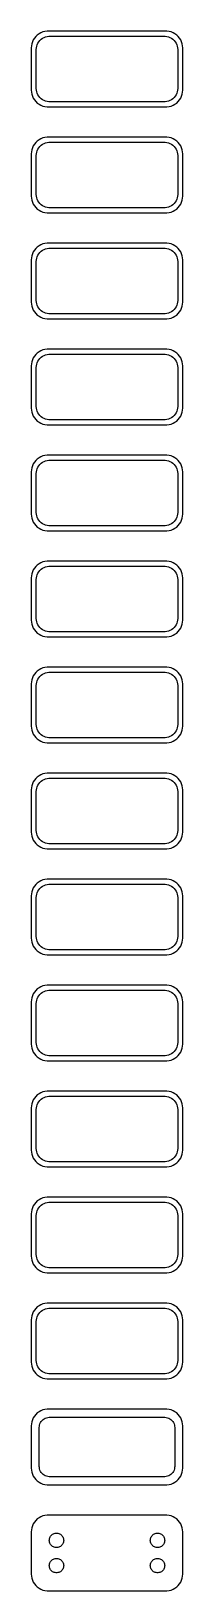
# Model space of a CAD drawing. Header units: metres. Extents: x -22 to 22, y 461 to 925.
import ezdxf

# ---------------------------------------------------------------- set-up
doc = ezdxf.new("R2010")
doc.units = ezdxf.units.M

msp = doc.modelspace()

# ---------------------------------------------------------------- linework, layer by layer
for p, q in [((-21.5451, 922.689), (-21.8815, 922.159)), ((-21.1448, 923.173), (-21.5451, 922.689)), ((-20.6871, 923.603), (-21.1448, 923.173)), ((-20.1791, 923.972), (-20.6871, 923.603)), ((-19.6289, 924.274), (-20.1791, 923.972)), ((-19.9159, 921.988), (-19.5497, 922.332)), ((-19.0451, 924.505), (-19.6289, 924.274)), ((-19.5497, 922.332), (-19.1433, 922.627)), ((-19.1433, 922.627), (-18.7031, 922.869)), ((-18.4369, 924.661), (-19.0451, 924.505)), ((-18.7031, 922.869), (-18.2361, 923.054)), ((-17.8139, 924.74), (-18.4369, 924.661)), ((-18.2361, 923.054), (-17.7495, 923.179)), ((17.8139, 924.74), (-17.8139, 924.74)), ((-17.7495, 923.179), (-17.2512, 923.242)), ((-17.2512, 923.242), (17.2512, 923.242)), ((17.2512, 923.242), (17.7495, 923.179)), ((17.7495, 923.179), (18.2361, 923.054)), ((18.4369, 924.661), (17.8139, 924.74)), ((18.2361, 923.054), (18.7031, 922.869)), ((19.0451, 924.505), (18.4369, 924.661)), ((18.7031, 922.869), (19.1433, 922.627)), ((19.6289, 924.274), (19.0451, 924.505)), ((19.1433, 922.627), (19.5497, 922.332)), ((19.5497, 922.332), (19.9159, 921.988)), ((20.1791, 923.972), (19.6289, 924.274)), ((20.6871, 923.603), (20.1791, 923.972)), ((21.1448, 923.173), (20.6871, 923.603)), ((21.5451, 922.689), (21.1448, 923.173)), ((21.8815, 922.159), (21.5451, 922.689)), ((-22.4606, 920.377), (-22.5, 919.75)), ((-22.5, 919.75), (-22.5, 907.25)), ((-22.3429, 920.993), (-22.4606, 920.377)), ((-22.1489, 921.591), (-22.3429, 920.993)), ((-21.8815, 922.159), (-22.1489, 921.591)), ((-21, 919.25), (-20.9684, 919.751)), ((-21, 907.75), (-21, 919.25)), ((-20.9684, 919.751), (-20.8743, 920.245)), ((-20.8743, 920.245), (-20.7191, 920.722)), ((-20.7191, 920.722), (-20.5052, 921.177)), ((-20.5052, 921.177), (-20.2361, 921.601)), ((-20.2361, 921.601), (-19.9159, 921.988)), ((19.9159, 921.988), (20.2361, 921.601)), ((20.2361, 921.601), (20.5052, 921.177)), ((20.5052, 921.177), (20.7191, 920.722)), ((20.7191, 920.722), (20.8743, 920.245)), ((20.8743, 920.245), (20.9684, 919.751)), ((20.9684, 919.751), (21, 919.25)), ((21, 919.25), (21, 907.75)), ((22.1489, 921.591), (21.8815, 922.159)), ((22.3429, 920.993), (22.1489, 921.591)), ((22.4606, 920.377), (22.3429, 920.993)), ((22.5, 919.75), (22.4606, 920.377)), ((22.5, 907.25), (22.5, 919.75)), ((-22.5, 907.25), (-22.4606, 906.623)), ((-22.4606, 906.623), (-22.3429, 906.007)), ((-22.3429, 906.007), (-22.1489, 905.409)), ((-22.1489, 905.409), (-21.8815, 904.841)), ((-21.8815, 904.841), (-21.5451, 904.311)), ((-21.5451, 904.311), (-21.1448, 903.827)), ((-21.1448, 903.827), (-20.6871, 903.397)), ((-20.9684, 907.249), (-21, 907.75)), ((-20.8743, 906.755), (-20.9684, 907.249)), ((-20.7191, 906.278), (-20.8743, 906.755)), ((-20.5052, 905.823), (-20.7191, 906.278)), ((-20.2361, 905.399), (-20.5052, 905.823)), ((-19.9159, 905.012), (-20.2361, 905.399)), ((-19.5497, 904.668), (-19.9159, 905.012)), ((-19.1433, 904.373), (-19.5497, 904.668)), ((-18.7031, 904.131), (-19.1433, 904.373)), ((-18.2361, 903.946), (-18.7031, 904.131)), ((-17.7495, 903.821), (-18.2361, 903.946)), ((-17.2512, 903.758), (-17.7495, 903.821)), ((17.7495, 903.821), (17.2512, 903.758)), ((18.2361, 903.946), (17.7495, 903.821)), ((18.7031, 904.131), (18.2361, 903.946)), ((19.1433, 904.373), (18.7031, 904.131)), ((19.5497, 904.668), (19.1433, 904.373)), ((19.9159, 905.012), (19.5497, 904.668)), ((20.2361, 905.399), (19.9159, 905.012)), ((20.5052, 905.823), (20.2361, 905.399)), ((20.7191, 906.278), (20.5052, 905.823)), ((20.6871, 903.397), (21.1448, 903.827)), ((20.8743, 906.755), (20.7191, 906.278)), ((20.9684, 907.249), (20.8743, 906.755)), ((21, 907.75), (20.9684, 907.249)), ((21.1448, 903.827), (21.5451, 904.311)), ((21.5451, 904.311), (21.8815, 904.841)), ((21.8815, 904.841), (22.1489, 905.409)), ((22.1489, 905.409), (22.3429, 906.007)), ((22.3429, 906.007), (22.4606, 906.623)), ((22.4606, 906.623), (22.5, 907.25)), ((-20.6871, 903.397), (-20.1791, 903.028)), ((-20.1791, 903.028), (-19.6289, 902.726)), ((-19.6289, 902.726), (-19.0451, 902.495)), ((-19.0451, 902.495), (-18.4369, 902.339)), ((-18.4369, 902.339), (-17.8139, 902.26)), ((-17.8139, 902.26), (17.8139, 902.26)), ((17.2512, 903.758), (-17.2512, 903.758)), ((17.8139, 902.26), (18.4369, 902.339)), ((18.4369, 902.339), (19.0451, 902.495)), ((19.0451, 902.495), (19.6289, 902.726)), ((19.6289, 902.726), (20.1791, 903.028)), ((20.1791, 903.028), (20.6871, 903.397)), ((-22.1489, 890.091), (-22.3429, 889.493)), ((-21.8815, 890.659), (-22.1489, 890.091)), ((-21.5451, 891.189), (-21.8815, 890.659)), ((-21.1448, 891.673), (-21.5451, 891.189)), ((-20.6871, 892.103), (-21.1448, 891.673)), ((-20.1791, 892.472), (-20.6871, 892.103)), ((-20.5052, 889.677), (-20.2361, 890.101)), ((-20.2361, 890.101), (-19.9159, 890.488)), ((-19.6289, 892.774), (-20.1791, 892.472)), ((-19.9159, 890.488), (-19.5497, 890.832)), ((-19.0451, 893.005), (-19.6289, 892.774)), ((-19.5497, 890.832), (-19.1433, 891.127)), ((-19.1433, 891.127), (-18.7031, 891.369)), ((-18.4369, 893.161), (-19.0451, 893.005)), ((-18.7031, 891.369), (-18.2361, 891.554)), ((-17.8139, 893.24), (-18.4369, 893.161)), ((-18.2361, 891.554), (-17.7495, 891.679)), ((17.8139, 893.24), (-17.8139, 893.24)), ((-17.7495, 891.679), (-17.2512, 891.742)), ((-17.2512, 891.742), (17.2512, 891.742)), ((17.2512, 891.742), (17.7495, 891.679)), ((17.7495, 891.679), (18.2361, 891.554)), ((18.4369, 893.161), (17.8139, 893.24)), ((18.2361, 891.554), (18.7031, 891.369)), ((19.0451, 893.005), (18.4369, 893.161)), ((18.7031, 891.369), (19.1433, 891.127)), ((19.6289, 892.774), (19.0451, 893.005)), ((19.1433, 891.127), (19.5497, 890.832)), ((19.5497, 890.832), (19.9159, 890.488)), ((20.1791, 892.472), (19.6289, 892.774)), ((19.9159, 890.488), (20.2361, 890.101)), ((20.6871, 892.103), (20.1791, 892.472)), ((20.2361, 890.101), (20.5052, 889.677)), ((21.1448, 891.673), (20.6871, 892.103)), ((21.5451, 891.189), (21.1448, 891.673)), ((21.8815, 890.659), (21.5451, 891.189)), ((22.1489, 890.091), (21.8815, 890.659)), ((22.3429, 889.493), (22.1489, 890.091)), ((-22.4606, 888.877), (-22.5, 888.25)), ((-22.5, 888.25), (-22.5, 875.75)), ((-22.3429, 889.493), (-22.4606, 888.877)), ((-21, 887.75), (-20.9684, 888.251)), ((-21, 876.25), (-21, 887.75)), ((-20.9684, 888.251), (-20.8743, 888.745)), ((-20.8743, 888.745), (-20.7191, 889.222)), ((-20.7191, 889.222), (-20.5052, 889.677)), ((20.5052, 889.677), (20.7191, 889.222)), ((20.7191, 889.222), (20.8743, 888.745)), ((20.8743, 888.745), (20.9684, 888.251)), ((20.9684, 888.251), (21, 887.75)), ((21, 887.75), (21, 876.25)), ((22.4606, 888.877), (22.3429, 889.493)), ((22.5, 888.25), (22.4606, 888.877)), ((22.5, 875.75), (22.5, 888.25)), ((-20.9684, 875.749), (-21, 876.25)), ((21, 876.25), (20.9684, 875.749)), ((-22.5, 875.75), (-22.4606, 875.123)), ((-22.4606, 875.123), (-22.3429, 874.507)), ((-22.3429, 874.507), (-22.1489, 873.909)), ((-22.1489, 873.909), (-21.8815, 873.341)), ((-21.8815, 873.341), (-21.5451, 872.811)), ((-21.5451, 872.811), (-21.1448, 872.327)), ((-21.1448, 872.327), (-20.6871, 871.897)), ((-20.8743, 875.255), (-20.9684, 875.749)), ((-20.7191, 874.778), (-20.8743, 875.255)), ((-20.5052, 874.323), (-20.7191, 874.778)), ((-20.6871, 871.897), (-20.1791, 871.528)), ((-20.2361, 873.899), (-20.5052, 874.323)), ((-19.9159, 873.512), (-20.2361, 873.899)), ((-20.1791, 871.528), (-19.6289, 871.226)), ((-19.5497, 873.168), (-19.9159, 873.512)), ((-19.1433, 872.873), (-19.5497, 873.168)), ((-18.7031, 872.631), (-19.1433, 872.873)), ((-18.2361, 872.446), (-18.7031, 872.631)), ((-17.7495, 872.321), (-18.2361, 872.446)), ((-17.2512, 872.258), (-17.7495, 872.321)), ((17.2512, 872.258), (-17.2512, 872.258)), ((17.7495, 872.321), (17.2512, 872.258)), ((18.2361, 872.446), (17.7495, 872.321)), ((18.7031, 872.631), (18.2361, 872.446)), ((19.1433, 872.873), (18.7031, 872.631)), ((19.5497, 873.168), (19.1433, 872.873)), ((19.9159, 873.512), (19.5497, 873.168)), ((19.6289, 871.226), (20.1791, 871.528)), ((20.2361, 873.899), (19.9159, 873.512)), ((20.1791, 871.528), (20.6871, 871.897)), ((20.5052, 874.323), (20.2361, 873.899)), ((20.7191, 874.778), (20.5052, 874.323)), ((20.6871, 871.897), (21.1448, 872.327)), ((20.8743, 875.255), (20.7191, 874.778)), ((20.9684, 875.749), (20.8743, 875.255)), ((21.1448, 872.327), (21.5451, 872.811)), ((21.5451, 872.811), (21.8815, 873.341)), ((21.8815, 873.341), (22.1489, 873.909)), ((22.1489, 873.909), (22.3429, 874.507)), ((22.3429, 874.507), (22.4606, 875.123)), ((22.4606, 875.123), (22.5, 875.75)), ((-19.6289, 871.226), (-19.0451, 870.995)), ((-19.0451, 870.995), (-18.4369, 870.839)), ((-18.4369, 870.839), (-17.8139, 870.76)), ((-17.8139, 870.76), (17.8139, 870.76)), ((17.8139, 870.76), (18.4369, 870.839)), ((18.4369, 870.839), (19.0451, 870.995)), ((19.0451, 870.995), (19.6289, 871.226)), ((-22.3429, 857.993), (-22.4606, 857.377)), ((-22.1489, 858.591), (-22.3429, 857.993)), ((-21.8815, 859.159), (-22.1489, 858.591)), ((-21.5451, 859.689), (-21.8815, 859.159)), ((-21.1448, 860.173), (-21.5451, 859.689)), ((-20.6871, 860.603), (-21.1448, 860.173)), ((-20.8743, 857.245), (-20.7191, 857.722)), ((-20.7191, 857.722), (-20.5052, 858.177)), ((-20.1791, 860.972), (-20.6871, 860.603)), ((-20.5052, 858.177), (-20.2361, 858.601)), ((-20.2361, 858.601), (-19.9159, 858.988)), ((-19.6289, 861.274), (-20.1791, 860.972)), ((-19.9159, 858.988), (-19.5497, 859.332)), ((-19.0451, 861.505), (-19.6289, 861.274)), ((-19.5497, 859.332), (-19.1433, 859.627)), ((-19.1433, 859.627), (-18.7031, 859.869)), ((-18.4369, 861.661), (-19.0451, 861.505)), ((-18.7031, 859.869), (-18.2361, 860.054)), ((-17.8139, 861.74), (-18.4369, 861.661)), ((-18.2361, 860.054), (-17.7495, 860.179)), ((17.8139, 861.74), (-17.8139, 861.74)), ((-17.7495, 860.179), (-17.2512, 860.242)), ((-17.2512, 860.242), (17.2512, 860.242)), ((17.2512, 860.242), (17.7495, 860.179)), ((17.7495, 860.179), (18.2361, 860.054)), ((18.4369, 861.661), (17.8139, 861.74)), ((18.2361, 860.054), (18.7031, 859.869)), ((19.0451, 861.505), (18.4369, 861.661)), ((18.7031, 859.869), (19.1433, 859.627)), ((19.6289, 861.274), (19.0451, 861.505)), ((19.1433, 859.627), (19.5497, 859.332)), ((19.5497, 859.332), (19.9159, 858.988)), ((20.1791, 860.972), (19.6289, 861.274)), ((19.9159, 858.988), (20.2361, 858.601)), ((20.6871, 860.603), (20.1791, 860.972)), ((20.2361, 858.601), (20.5052, 858.177)), ((20.5052, 858.177), (20.7191, 857.722)), ((21.1448, 860.173), (20.6871, 860.603)), ((20.7191, 857.722), (20.8743, 857.245)), ((21.5451, 859.689), (21.1448, 860.173)), ((21.8815, 859.159), (21.5451, 859.689)), ((22.1489, 858.591), (21.8815, 859.159)), ((22.3429, 857.993), (22.1489, 858.591)), ((22.4606, 857.377), (22.3429, 857.993)), ((-22.4606, 857.377), (-22.5, 856.75)), ((-22.5, 856.75), (-22.5, 844.25)), ((-21, 856.25), (-20.9684, 856.751)), ((-21, 844.75), (-21, 856.25)), ((-20.9684, 856.751), (-20.8743, 857.245)), ((20.8743, 857.245), (20.9684, 856.751)), ((20.9684, 856.751), (21, 856.25)), ((21, 856.25), (21, 844.75)), ((22.5, 856.75), (22.4606, 857.377)), ((22.5, 844.25), (22.5, 856.75)), ((-22.5, 844.25), (-22.4606, 843.623)), ((-22.4606, 843.623), (-22.3429, 843.007)), ((-20.9684, 844.249), (-21, 844.75)), ((-20.8743, 843.755), (-20.9684, 844.249)), ((-20.7191, 843.278), (-20.8743, 843.755)), ((20.8743, 843.755), (20.7191, 843.278)), ((20.9684, 844.249), (20.8743, 843.755)), ((21, 844.75), (20.9684, 844.249)), ((22.3429, 843.007), (22.4606, 843.623)), ((22.4606, 843.623), (22.5, 844.25)), ((-22.3429, 843.007), (-22.1489, 842.409)), ((-22.1489, 842.409), (-21.8815, 841.841)), ((-21.8815, 841.841), (-21.5451, 841.311)), ((-21.5451, 841.311), (-21.1448, 840.827)), ((-21.1448, 840.827), (-20.6871, 840.397)), ((-20.5052, 842.823), (-20.7191, 843.278)), ((-20.6871, 840.397), (-20.1791, 840.028)), ((-20.2361, 842.399), (-20.5052, 842.823)), ((-19.9159, 842.012), (-20.2361, 842.399)), ((-20.1791, 840.028), (-19.6289, 839.726)), ((-19.5497, 841.668), (-19.9159, 842.012)), ((-19.6289, 839.726), (-19.0451, 839.495)), ((-19.1433, 841.373), (-19.5497, 841.668)), ((-18.7031, 841.131), (-19.1433, 841.373)), ((-19.0451, 839.495), (-18.4369, 839.339)), ((-18.2361, 840.946), (-18.7031, 841.131)), ((-18.4369, 839.339), (-17.8139, 839.26)), ((-17.7495, 840.821), (-18.2361, 840.946)), ((-17.8139, 839.26), (17.8139, 839.26)), ((-17.2512, 840.758), (-17.7495, 840.821)), ((17.2512, 840.758), (-17.2512, 840.758)), ((17.7495, 840.821), (17.2512, 840.758)), ((18.2361, 840.946), (17.7495, 840.821)), ((17.8139, 839.26), (18.4369, 839.339)), ((18.7031, 841.131), (18.2361, 840.946)), ((18.4369, 839.339), (19.0451, 839.495)), ((19.1433, 841.373), (18.7031, 841.131)), ((19.0451, 839.495), (19.6289, 839.726)), ((19.5497, 841.668), (19.1433, 841.373)), ((19.9159, 842.012), (19.5497, 841.668)), ((19.6289, 839.726), (20.1791, 840.028)), ((20.2361, 842.399), (19.9159, 842.012)), ((20.1791, 840.028), (20.6871, 840.397)), ((20.5052, 842.823), (20.2361, 842.399)), ((20.7191, 843.278), (20.5052, 842.823)), ((20.6871, 840.397), (21.1448, 840.827)), ((21.1448, 840.827), (21.5451, 841.311)), ((21.5451, 841.311), (21.8815, 841.841)), ((21.8815, 841.841), (22.1489, 842.409)), ((22.1489, 842.409), (22.3429, 843.007)), ((-19.6289, 829.774), (-20.1791, 829.472)), ((-19.0451, 830.005), (-19.6289, 829.774)), ((-18.4369, 830.161), (-19.0451, 830.005)), ((-17.8139, 830.24), (-18.4369, 830.161)), ((17.8139, 830.24), (-17.8139, 830.24)), ((18.4369, 830.161), (17.8139, 830.24)), ((19.0451, 830.005), (18.4369, 830.161)), ((19.6289, 829.774), (19.0451, 830.005)), ((20.1791, 829.472), (19.6289, 829.774)), ((-22.4606, 825.877), (-22.5, 825.25)), ((-22.5, 825.25), (-22.5, 812.75)), ((-22.3429, 826.493), (-22.4606, 825.877)), ((-22.1489, 827.091), (-22.3429, 826.493)), ((-21.8815, 827.659), (-22.1489, 827.091)), ((-21.5451, 828.189), (-21.8815, 827.659)), ((-21.1448, 828.673), (-21.5451, 828.189)), ((-20.6871, 829.103), (-21.1448, 828.673)), ((-21, 824.75), (-20.9684, 825.251)), ((-20.9684, 825.251), (-20.8743, 825.745)), ((-20.8743, 825.745), (-20.7191, 826.222)), ((-20.7191, 826.222), (-20.5052, 826.677)), ((-20.1791, 829.472), (-20.6871, 829.103)), ((-20.5052, 826.677), (-20.2361, 827.101)), ((-20.2361, 827.101), (-19.9159, 827.488)), ((-19.9159, 827.488), (-19.5497, 827.832)), ((-19.5497, 827.832), (-19.1433, 828.127)), ((-19.1433, 828.127), (-18.7031, 828.369)), ((-18.7031, 828.369), (-18.2361, 828.554)), ((-18.2361, 828.554), (-17.7495, 828.679)), ((-17.7495, 828.679), (-17.2512, 828.742)), ((-17.2512, 828.742), (17.2512, 828.742)), ((17.2512, 828.742), (17.7495, 828.679)), ((17.7495, 828.679), (18.2361, 828.554)), ((18.2361, 828.554), (18.7031, 828.369)), ((18.7031, 828.369), (19.1433, 828.127)), ((19.1433, 828.127), (19.5497, 827.832)), ((19.5497, 827.832), (19.9159, 827.488)), ((19.9159, 827.488), (20.2361, 827.101)), ((20.6871, 829.103), (20.1791, 829.472)), ((20.2361, 827.101), (20.5052, 826.677)), ((20.5052, 826.677), (20.7191, 826.222)), ((21.1448, 828.673), (20.6871, 829.103)), ((20.7191, 826.222), (20.8743, 825.745)), ((20.8743, 825.745), (20.9684, 825.251)), ((20.9684, 825.251), (21, 824.75)), ((21.5451, 828.189), (21.1448, 828.673)), ((21.8815, 827.659), (21.5451, 828.189)), ((22.1489, 827.091), (21.8815, 827.659)), ((22.3429, 826.493), (22.1489, 827.091)), ((22.4606, 825.877), (22.3429, 826.493)), ((22.5, 825.25), (22.4606, 825.877)), ((22.5, 812.75), (22.5, 825.25)), ((-21, 813.25), (-21, 824.75)), ((21, 824.75), (21, 813.25)), ((-22.5, 812.75), (-22.4606, 812.123)), ((-22.4606, 812.123), (-22.3429, 811.507)), ((-22.3429, 811.507), (-22.1489, 810.909)), ((-20.9684, 812.749), (-21, 813.25)), ((-20.8743, 812.255), (-20.9684, 812.749)), ((-20.7191, 811.778), (-20.8743, 812.255)), ((-20.5052, 811.323), (-20.7191, 811.778)), ((-20.2361, 810.899), (-20.5052, 811.323)), ((20.5052, 811.323), (20.2361, 810.899)), ((20.7191, 811.778), (20.5052, 811.323)), ((20.8743, 812.255), (20.7191, 811.778)), ((20.9684, 812.749), (20.8743, 812.255)), ((21, 813.25), (20.9684, 812.749)), ((22.1489, 810.909), (22.3429, 811.507)), ((22.3429, 811.507), (22.4606, 812.123)), ((22.4606, 812.123), (22.5, 812.75)), ((-22.1489, 810.909), (-21.8815, 810.341)), ((-21.8815, 810.341), (-21.5451, 809.811)), ((-21.5451, 809.811), (-21.1448, 809.327)), ((-21.1448, 809.327), (-20.6871, 808.897)), ((-20.6871, 808.897), (-20.1791, 808.528)), ((-19.9159, 810.512), (-20.2361, 810.899)), ((-20.1791, 808.528), (-19.6289, 808.226)), ((-19.5497, 810.168), (-19.9159, 810.512)), ((-19.6289, 808.226), (-19.0451, 807.995)), ((-19.1433, 809.873), (-19.5497, 810.168)), ((-18.7031, 809.631), (-19.1433, 809.873)), ((-19.0451, 807.995), (-18.4369, 807.839)), ((-18.2361, 809.446), (-18.7031, 809.631)), ((-18.4369, 807.839), (-17.8139, 807.76)), ((-17.7495, 809.321), (-18.2361, 809.446)), ((-17.8139, 807.76), (17.8139, 807.76)), ((-17.2512, 809.258), (-17.7495, 809.321)), ((17.2512, 809.258), (-17.2512, 809.258)), ((17.7495, 809.321), (17.2512, 809.258)), ((18.2361, 809.446), (17.7495, 809.321)), ((17.8139, 807.76), (18.4369, 807.839)), ((18.7031, 809.631), (18.2361, 809.446)), ((18.4369, 807.839), (19.0451, 807.995)), ((19.1433, 809.873), (18.7031, 809.631)), ((19.0451, 807.995), (19.6289, 808.226)), ((19.5497, 810.168), (19.1433, 809.873)), ((19.9159, 810.512), (19.5497, 810.168)), ((19.6289, 808.226), (20.1791, 808.528)), ((20.2361, 810.899), (19.9159, 810.512)), ((20.1791, 808.528), (20.6871, 808.897)), ((20.6871, 808.897), (21.1448, 809.327)), ((21.1448, 809.327), (21.5451, 809.811)), ((21.5451, 809.811), (21.8815, 810.341)), ((21.8815, 810.341), (22.1489, 810.909)), ((-20.6871, 797.603), (-21.1448, 797.173)), ((-20.1791, 797.972), (-20.6871, 797.603)), ((-19.6289, 798.274), (-20.1791, 797.972)), ((-19.0451, 798.505), (-19.6289, 798.274)), ((-18.4369, 798.661), (-19.0451, 798.505)), ((-17.8139, 798.74), (-18.4369, 798.661)), ((17.8139, 798.74), (-17.8139, 798.74)), ((-17.7495, 797.179), (-17.2512, 797.242)), ((-17.2512, 797.242), (17.2512, 797.242)), ((17.2512, 797.242), (17.7495, 797.179)), ((18.4369, 798.661), (17.8139, 798.74)), ((19.0451, 798.505), (18.4369, 798.661)), ((19.6289, 798.274), (19.0451, 798.505)), ((20.1791, 797.972), (19.6289, 798.274)), ((20.6871, 797.603), (20.1791, 797.972)), ((21.1448, 797.173), (20.6871, 797.603)), ((-22.4606, 794.377), (-22.5, 793.75)), ((-22.5, 793.75), (-22.5, 781.25)), ((-22.3429, 794.993), (-22.4606, 794.377)), ((-22.1489, 795.591), (-22.3429, 794.993)), ((-21.8815, 796.159), (-22.1489, 795.591)), ((-21.5451, 796.689), (-21.8815, 796.159)), ((-21.1448, 797.173), (-21.5451, 796.689)), ((-21, 793.25), (-20.9684, 793.751)), ((-21, 781.75), (-21, 793.25)), ((-20.9684, 793.751), (-20.8743, 794.245)), ((-20.8743, 794.245), (-20.7191, 794.722)), ((-20.7191, 794.722), (-20.5052, 795.177)), ((-20.5052, 795.177), (-20.2361, 795.601)), ((-20.2361, 795.601), (-19.9159, 795.988)), ((-19.9159, 795.988), (-19.5497, 796.332)), ((-19.5497, 796.332), (-19.1433, 796.627)), ((-19.1433, 796.627), (-18.7031, 796.869)), ((-18.7031, 796.869), (-18.2361, 797.054)), ((-18.2361, 797.054), (-17.7495, 797.179)), ((17.7495, 797.179), (18.2361, 797.054)), ((18.2361, 797.054), (18.7031, 796.869)), ((18.7031, 796.869), (19.1433, 796.627)), ((19.1433, 796.627), (19.5497, 796.332)), ((19.5497, 796.332), (19.9159, 795.988)), ((19.9159, 795.988), (20.2361, 795.601)), ((20.2361, 795.601), (20.5052, 795.177)), ((20.5052, 795.177), (20.7191, 794.722)), ((20.7191, 794.722), (20.8743, 794.245)), ((20.8743, 794.245), (20.9684, 793.751)), ((20.9684, 793.751), (21, 793.25)), ((21, 793.25), (21, 781.75)), ((21.5451, 796.689), (21.1448, 797.173)), ((21.8815, 796.159), (21.5451, 796.689)), ((22.1489, 795.591), (21.8815, 796.159)), ((22.3429, 794.993), (22.1489, 795.591)), ((22.4606, 794.377), (22.3429, 794.993)), ((22.5, 793.75), (22.4606, 794.377)), ((22.5, 781.25), (22.5, 793.75)), ((-22.5, 781.25), (-22.4606, 780.623)), ((-22.4606, 780.623), (-22.3429, 780.007)), ((-22.3429, 780.007), (-22.1489, 779.409)), ((-22.1489, 779.409), (-21.8815, 778.841)), ((-21.8815, 778.841), (-21.5451, 778.311)), ((-20.9684, 781.249), (-21, 781.75)), ((-20.8743, 780.755), (-20.9684, 781.249)), ((-20.7191, 780.278), (-20.8743, 780.755)), ((-20.5052, 779.823), (-20.7191, 780.278)), ((-20.2361, 779.399), (-20.5052, 779.823)), ((-19.9159, 779.012), (-20.2361, 779.399)), ((-19.5497, 778.668), (-19.9159, 779.012)), ((-19.1433, 778.373), (-19.5497, 778.668)), ((19.5497, 778.668), (19.1433, 778.373)), ((19.9159, 779.012), (19.5497, 778.668)), ((20.2361, 779.399), (19.9159, 779.012)), ((20.5052, 779.823), (20.2361, 779.399)), ((20.7191, 780.278), (20.5052, 779.823)), ((20.8743, 780.755), (20.7191, 780.278)), ((20.9684, 781.249), (20.8743, 780.755)), ((21, 781.75), (20.9684, 781.249)), ((21.5451, 778.311), (21.8815, 778.841)), ((21.8815, 778.841), (22.1489, 779.409)), ((22.1489, 779.409), (22.3429, 780.007)), ((22.3429, 780.007), (22.4606, 780.623)), ((22.4606, 780.623), (22.5, 781.25)), ((-21.5451, 778.311), (-21.1448, 777.827)), ((-21.1448, 777.827), (-20.6871, 777.397)), ((-20.6871, 777.397), (-20.1791, 777.028)), ((-20.1791, 777.028), (-19.6289, 776.726)), ((-19.6289, 776.726), (-19.0451, 776.495)), ((-18.7031, 778.131), (-19.1433, 778.373)), ((-19.0451, 776.495), (-18.4369, 776.339)), ((-18.2361, 777.946), (-18.7031, 778.131)), ((-18.4369, 776.339), (-17.8139, 776.26)), ((-17.7495, 777.821), (-18.2361, 777.946)), ((-17.8139, 776.26), (17.8139, 776.26)), ((-17.2512, 777.758), (-17.7495, 777.821)), ((17.2512, 777.758), (-17.2512, 777.758)), ((17.7495, 777.821), (17.2512, 777.758)), ((18.2361, 777.946), (17.7495, 777.821)), ((17.8139, 776.26), (18.4369, 776.339)), ((18.7031, 778.131), (18.2361, 777.946)), ((18.4369, 776.339), (19.0451, 776.495)), ((19.1433, 778.373), (18.7031, 778.131)), ((19.0451, 776.495), (19.6289, 776.726)), ((19.6289, 776.726), (20.1791, 777.028)), ((20.1791, 777.028), (20.6871, 777.397)), ((20.6871, 777.397), (21.1448, 777.827)), ((21.1448, 777.827), (21.5451, 778.311)), ((-21.5451, 765.189), (-21.8815, 764.659)), ((-21.1448, 765.673), (-21.5451, 765.189)), ((-20.6871, 766.103), (-21.1448, 765.673)), ((-20.1791, 766.472), (-20.6871, 766.103)), ((-19.6289, 766.774), (-20.1791, 766.472)), ((-19.9159, 764.488), (-19.5497, 764.832)), ((-19.0451, 767.005), (-19.6289, 766.774)), ((-19.5497, 764.832), (-19.1433, 765.127)), ((-19.1433, 765.127), (-18.7031, 765.369)), ((-18.4369, 767.161), (-19.0451, 767.005)), ((-18.7031, 765.369), (-18.2361, 765.554)), ((-17.8139, 767.24), (-18.4369, 767.161)), ((-18.2361, 765.554), (-17.7495, 765.679)), ((17.8139, 767.24), (-17.8139, 767.24)), ((-17.7495, 765.679), (-17.2512, 765.742)), ((-17.2512, 765.742), (17.2512, 765.742)), ((17.2512, 765.742), (17.7495, 765.679)), ((17.7495, 765.679), (18.2361, 765.554)), ((18.4369, 767.161), (17.8139, 767.24)), ((18.2361, 765.554), (18.7031, 765.369)), ((19.0451, 767.005), (18.4369, 767.161)), ((18.7031, 765.369), (19.1433, 765.127)), ((19.6289, 766.774), (19.0451, 767.005)), ((19.1433, 765.127), (19.5497, 764.832)), ((19.5497, 764.832), (19.9159, 764.488)), ((20.1791, 766.472), (19.6289, 766.774)), ((20.6871, 766.103), (20.1791, 766.472)), ((21.1448, 765.673), (20.6871, 766.103)), ((21.5451, 765.189), (21.1448, 765.673)), ((21.8815, 764.659), (21.5451, 765.189)), ((-22.4606, 762.877), (-22.5, 762.25)), ((-22.5, 762.25), (-22.5, 749.75)), ((-22.3429, 763.493), (-22.4606, 762.877)), ((-22.1489, 764.091), (-22.3429, 763.493)), ((-21.8815, 764.659), (-22.1489, 764.091)), ((-21, 761.75), (-20.9684, 762.251)), ((-21, 750.25), (-21, 761.75)), ((-20.9684, 762.251), (-20.8743, 762.745)), ((-20.8743, 762.745), (-20.7191, 763.222)), ((-20.7191, 763.222), (-20.5052, 763.677)), ((-20.5052, 763.677), (-20.2361, 764.101)), ((-20.2361, 764.101), (-19.9159, 764.488)), ((19.9159, 764.488), (20.2361, 764.101)), ((20.2361, 764.101), (20.5052, 763.677)), ((20.5052, 763.677), (20.7191, 763.222)), ((20.7191, 763.222), (20.8743, 762.745)), ((20.8743, 762.745), (20.9684, 762.251)), ((20.9684, 762.251), (21, 761.75)), ((21, 761.75), (21, 750.25)), ((22.1489, 764.091), (21.8815, 764.659)), ((22.3429, 763.493), (22.1489, 764.091)), ((22.4606, 762.877), (22.3429, 763.493)), ((22.5, 762.25), (22.4606, 762.877)), ((22.5, 749.75), (22.5, 762.25)), ((-22.5, 749.75), (-22.4606, 749.123)), ((-22.4606, 749.123), (-22.3429, 748.507)), ((-22.3429, 748.507), (-22.1489, 747.909)), ((-22.1489, 747.909), (-21.8815, 747.341)), ((-21.8815, 747.341), (-21.5451, 746.811)), ((-21.5451, 746.811), (-21.1448, 746.327)), ((-21.1448, 746.327), (-20.6871, 745.897)), ((-20.9684, 749.749), (-21, 750.25)), ((-20.8743, 749.255), (-20.9684, 749.749)), ((-20.7191, 748.778), (-20.8743, 749.255)), ((-20.5052, 748.323), (-20.7191, 748.778)), ((-20.2361, 747.899), (-20.5052, 748.323)), ((-19.9159, 747.512), (-20.2361, 747.899)), ((-19.5497, 747.168), (-19.9159, 747.512)), ((-19.1433, 746.873), (-19.5497, 747.168)), ((-18.7031, 746.631), (-19.1433, 746.873)), ((-18.2361, 746.446), (-18.7031, 746.631)), ((-17.7495, 746.321), (-18.2361, 746.446)), ((-17.2512, 746.258), (-17.7495, 746.321)), ((17.2512, 746.258), (-17.2512, 746.258)), ((17.7495, 746.321), (17.2512, 746.258)), ((18.2361, 746.446), (17.7495, 746.321)), ((18.7031, 746.631), (18.2361, 746.446)), ((19.1433, 746.873), (18.7031, 746.631)), ((19.5497, 747.168), (19.1433, 746.873)), ((19.9159, 747.512), (19.5497, 747.168)), ((20.2361, 747.899), (19.9159, 747.512)), ((20.5052, 748.323), (20.2361, 747.899)), ((20.7191, 748.778), (20.5052, 748.323)), ((20.6871, 745.897), (21.1448, 746.327)), ((20.8743, 749.255), (20.7191, 748.778)), ((20.9684, 749.749), (20.8743, 749.255)), ((21, 750.25), (20.9684, 749.749)), ((21.1448, 746.327), (21.5451, 746.811)), ((21.5451, 746.811), (21.8815, 747.341)), ((21.8815, 747.341), (22.1489, 747.909)), ((22.1489, 747.909), (22.3429, 748.507)), ((22.3429, 748.507), (22.4606, 749.123)), ((22.4606, 749.123), (22.5, 749.75)), ((-20.6871, 745.897), (-20.1791, 745.528)), ((-20.1791, 745.528), (-19.6289, 745.226)), ((-19.6289, 745.226), (-19.0451, 744.995)), ((-19.0451, 744.995), (-18.4369, 744.839)), ((-18.4369, 744.839), (-17.8139, 744.76)), ((-17.8139, 744.76), (17.8139, 744.76)), ((17.8139, 744.76), (18.4369, 744.839)), ((18.4369, 744.839), (19.0451, 744.995)), ((19.0451, 744.995), (19.6289, 745.226)), ((19.6289, 745.226), (20.1791, 745.528)), ((20.1791, 745.528), (20.6871, 745.897)), ((-22.1489, 732.591), (-22.3429, 731.993)), ((-21.8815, 733.159), (-22.1489, 732.591)), ((-21.5451, 733.689), (-21.8815, 733.159)), ((-21.1448, 734.173), (-21.5451, 733.689)), ((-20.6871, 734.603), (-21.1448, 734.173)), ((-20.1791, 734.972), (-20.6871, 734.603)), ((-20.5052, 732.177), (-20.2361, 732.601)), ((-20.2361, 732.601), (-19.9159, 732.988)), ((-19.6289, 735.274), (-20.1791, 734.972)), ((-19.9159, 732.988), (-19.5497, 733.332)), ((-19.0451, 735.505), (-19.6289, 735.274)), ((-19.5497, 733.332), (-19.1433, 733.627)), ((-19.1433, 733.627), (-18.7031, 733.869)), ((-18.4369, 735.661), (-19.0451, 735.505)), ((-18.7031, 733.869), (-18.2361, 734.054)), ((-17.8139, 735.74), (-18.4369, 735.661)), ((-18.2361, 734.054), (-17.7495, 734.179)), ((17.8139, 735.74), (-17.8139, 735.74)), ((-17.7495, 734.179), (-17.2512, 734.242)), ((-17.2512, 734.242), (17.2512, 734.242)), ((17.2512, 734.242), (17.7495, 734.179)), ((17.7495, 734.179), (18.2361, 734.054)), ((18.4369, 735.661), (17.8139, 735.74)), ((18.2361, 734.054), (18.7031, 733.869)), ((19.0451, 735.505), (18.4369, 735.661)), ((18.7031, 733.869), (19.1433, 733.627)), ((19.6289, 735.274), (19.0451, 735.505)), ((19.1433, 733.627), (19.5497, 733.332)), ((19.5497, 733.332), (19.9159, 732.988)), ((20.1791, 734.972), (19.6289, 735.274)), ((19.9159, 732.988), (20.2361, 732.601)), ((20.6871, 734.603), (20.1791, 734.972)), ((20.2361, 732.601), (20.5052, 732.177)), ((21.1448, 734.173), (20.6871, 734.603)), ((21.5451, 733.689), (21.1448, 734.173)), ((21.8815, 733.159), (21.5451, 733.689)), ((22.1489, 732.591), (21.8815, 733.159)), ((22.3429, 731.993), (22.1489, 732.591)), ((-22.4606, 731.377), (-22.5, 730.75)), ((-22.5, 730.75), (-22.5, 718.25)), ((-22.3429, 731.993), (-22.4606, 731.377)), ((-21, 730.25), (-20.9684, 730.751)), ((-21, 718.75), (-21, 730.25)), ((-20.9684, 730.751), (-20.8743, 731.245)), ((-20.8743, 731.245), (-20.7191, 731.722)), ((-20.7191, 731.722), (-20.5052, 732.177)), ((20.5052, 732.177), (20.7191, 731.722)), ((20.7191, 731.722), (20.8743, 731.245)), ((20.8743, 731.245), (20.9684, 730.751)), ((20.9684, 730.751), (21, 730.25)), ((21, 730.25), (21, 718.75)), ((22.4606, 731.377), (22.3429, 731.993)), ((22.5, 730.75), (22.4606, 731.377)), ((22.5, 718.25), (22.5, 730.75)), ((-20.9684, 718.249), (-21, 718.75)), ((21, 718.75), (20.9684, 718.249)), ((-22.5, 718.25), (-22.4606, 717.623)), ((-22.4606, 717.623), (-22.3429, 717.007)), ((-22.3429, 717.007), (-22.1489, 716.409)), ((-22.1489, 716.409), (-21.8815, 715.841)), ((-21.8815, 715.841), (-21.5451, 715.311)), ((-21.5451, 715.311), (-21.1448, 714.827)), ((-21.1448, 714.827), (-20.6871, 714.397)), ((-20.8743, 717.755), (-20.9684, 718.249)), ((-20.7191, 717.278), (-20.8743, 717.755)), ((-20.5052, 716.823), (-20.7191, 717.278)), ((-20.6871, 714.397), (-20.1791, 714.028)), ((-20.2361, 716.399), (-20.5052, 716.823)), ((-19.9159, 716.012), (-20.2361, 716.399)), ((-20.1791, 714.028), (-19.6289, 713.726)), ((-19.5497, 715.668), (-19.9159, 716.012)), ((-19.1433, 715.373), (-19.5497, 715.668)), ((-18.7031, 715.131), (-19.1433, 715.373)), ((-18.2361, 714.946), (-18.7031, 715.131)), ((-17.7495, 714.821), (-18.2361, 714.946)), ((-17.2512, 714.758), (-17.7495, 714.821)), ((17.2512, 714.758), (-17.2512, 714.758)), ((17.7495, 714.821), (17.2512, 714.758)), ((18.2361, 714.946), (17.7495, 714.821)), ((18.7031, 715.131), (18.2361, 714.946)), ((19.1433, 715.373), (18.7031, 715.131)), ((19.5497, 715.668), (19.1433, 715.373)), ((19.9159, 716.012), (19.5497, 715.668)), ((19.6289, 713.726), (20.1791, 714.028)), ((20.2361, 716.399), (19.9159, 716.012)), ((20.1791, 714.028), (20.6871, 714.397)), ((20.5052, 716.823), (20.2361, 716.399)), ((20.7191, 717.278), (20.5052, 716.823)), ((20.6871, 714.397), (21.1448, 714.827)), ((20.8743, 717.755), (20.7191, 717.278)), ((20.9684, 718.249), (20.8743, 717.755)), ((21.1448, 714.827), (21.5451, 715.311)), ((21.5451, 715.311), (21.8815, 715.841)), ((21.8815, 715.841), (22.1489, 716.409)), ((22.1489, 716.409), (22.3429, 717.007)), ((22.3429, 717.007), (22.4606, 717.623)), ((22.4606, 717.623), (22.5, 718.25)), ((-19.6289, 713.726), (-19.0451, 713.495)), ((-19.0451, 713.495), (-18.4369, 713.339)), ((-18.4369, 713.339), (-17.8139, 713.26)), ((-17.8139, 713.26), (17.8139, 713.26)), ((17.8139, 713.26), (18.4369, 713.339)), ((18.4369, 713.339), (19.0451, 713.495)), ((19.0451, 713.495), (19.6289, 713.726)), ((-22.4606, 699.877), (-22.5, 699.25)), ((-22.3429, 700.493), (-22.4606, 699.877)), ((-22.1489, 701.091), (-22.3429, 700.493)), ((-21.8815, 701.659), (-22.1489, 701.091)), ((-21.5451, 702.189), (-21.8815, 701.659)), ((-21.1448, 702.673), (-21.5451, 702.189)), ((-20.6871, 703.103), (-21.1448, 702.673)), ((-20.8743, 699.745), (-20.7191, 700.222)), ((-20.7191, 700.222), (-20.5052, 700.677)), ((-20.1791, 703.472), (-20.6871, 703.103)), ((-20.5052, 700.677), (-20.2361, 701.101)), ((-20.2361, 701.101), (-19.9159, 701.488)), ((-19.6289, 703.774), (-20.1791, 703.472)), ((-19.9159, 701.488), (-19.5497, 701.832)), ((-19.0451, 704.005), (-19.6289, 703.774)), ((-19.5497, 701.832), (-19.1433, 702.127)), ((-19.1433, 702.127), (-18.7031, 702.369)), ((-18.4369, 704.161), (-19.0451, 704.005)), ((-18.7031, 702.369), (-18.2361, 702.554)), ((-17.8139, 704.24), (-18.4369, 704.161)), ((-18.2361, 702.554), (-17.7495, 702.679)), ((17.8139, 704.24), (-17.8139, 704.24)), ((-17.7495, 702.679), (-17.2512, 702.742)), ((-17.2512, 702.742), (17.2512, 702.742)), ((17.2512, 702.742), (17.7495, 702.679)), ((17.7495, 702.679), (18.2361, 702.554)), ((18.4369, 704.161), (17.8139, 704.24)), ((18.2361, 702.554), (18.7031, 702.369)), ((19.0451, 704.005), (18.4369, 704.161)), ((18.7031, 702.369), (19.1433, 702.127)), ((19.6289, 703.774), (19.0451, 704.005)), ((19.1433, 702.127), (19.5497, 701.832)), ((19.5497, 701.832), (19.9159, 701.488)), ((20.1791, 703.472), (19.6289, 703.774)), ((19.9159, 701.488), (20.2361, 701.101)), ((20.6871, 703.103), (20.1791, 703.472)), ((20.2361, 701.101), (20.5052, 700.677)), ((20.5052, 700.677), (20.7191, 700.222)), ((21.1448, 702.673), (20.6871, 703.103)), ((20.7191, 700.222), (20.8743, 699.745)), ((21.5451, 702.189), (21.1448, 702.673)), ((21.8815, 701.659), (21.5451, 702.189)), ((22.1489, 701.091), (21.8815, 701.659)), ((22.3429, 700.493), (22.1489, 701.091)), ((22.4606, 699.877), (22.3429, 700.493)), ((22.5, 699.25), (22.4606, 699.877)), ((-22.5, 699.25), (-22.5, 686.75)), ((-21, 698.75), (-20.9684, 699.251)), ((-21, 687.25), (-21, 698.75)), ((-20.9684, 699.251), (-20.8743, 699.745)), ((20.8743, 699.745), (20.9684, 699.251)), ((20.9684, 699.251), (21, 698.75)), ((21, 698.75), (21, 687.25)), ((22.5, 686.75), (22.5, 699.25)), ((-22.5, 686.75), (-22.4606, 686.123)), ((-22.4606, 686.123), (-22.3429, 685.507)), ((-20.9684, 686.749), (-21, 687.25)), ((-20.8743, 686.255), (-20.9684, 686.749)), ((-20.7191, 685.778), (-20.8743, 686.255)), ((20.8743, 686.255), (20.7191, 685.778)), ((20.9684, 686.749), (20.8743, 686.255)), ((21, 687.25), (20.9684, 686.749)), ((22.3429, 685.507), (22.4606, 686.123)), ((22.4606, 686.123), (22.5, 686.75)), ((-22.3429, 685.507), (-22.1489, 684.909)), ((-22.1489, 684.909), (-21.8815, 684.341)), ((-21.8815, 684.341), (-21.5451, 683.811)), ((-21.5451, 683.811), (-21.1448, 683.327)), ((-21.1448, 683.327), (-20.6871, 682.897)), ((-20.5052, 685.323), (-20.7191, 685.778)), ((-20.6871, 682.897), (-20.1791, 682.528)), ((-20.2361, 684.899), (-20.5052, 685.323)), ((-19.9159, 684.512), (-20.2361, 684.899)), ((-20.1791, 682.528), (-19.6289, 682.226)), ((-19.5497, 684.168), (-19.9159, 684.512)), ((-19.6289, 682.226), (-19.0451, 681.995)), ((-19.1433, 683.873), (-19.5497, 684.168)), ((-18.7031, 683.631), (-19.1433, 683.873)), ((-19.0451, 681.995), (-18.4369, 681.839)), ((-18.2361, 683.446), (-18.7031, 683.631)), ((-18.4369, 681.839), (-17.8139, 681.76)), ((-17.7495, 683.321), (-18.2361, 683.446)), ((-17.8139, 681.76), (17.8139, 681.76)), ((-17.2512, 683.258), (-17.7495, 683.321)), ((17.2512, 683.258), (-17.2512, 683.258)), ((17.7495, 683.321), (17.2512, 683.258)), ((18.2361, 683.446), (17.7495, 683.321)), ((17.8139, 681.76), (18.4369, 681.839)), ((18.7031, 683.631), (18.2361, 683.446)), ((18.4369, 681.839), (19.0451, 681.995)), ((19.1433, 683.873), (18.7031, 683.631)), ((19.0451, 681.995), (19.6289, 682.226)), ((19.5497, 684.168), (19.1433, 683.873)), ((19.9159, 684.512), (19.5497, 684.168)), ((19.6289, 682.226), (20.1791, 682.528)), ((20.2361, 684.899), (19.9159, 684.512)), ((20.1791, 682.528), (20.6871, 682.897)), ((20.5052, 685.323), (20.2361, 684.899)), ((20.7191, 685.778), (20.5052, 685.323)), ((20.6871, 682.897), (21.1448, 683.327)), ((21.1448, 683.327), (21.5451, 683.811)), ((21.5451, 683.811), (21.8815, 684.341)), ((21.8815, 684.341), (22.1489, 684.909)), ((22.1489, 684.909), (22.3429, 685.507)), ((-19.6289, 672.274), (-20.1791, 671.972)), ((-19.0451, 672.505), (-19.6289, 672.274)), ((-18.4369, 672.661), (-19.0451, 672.505)), ((-17.8139, 672.74), (-18.4369, 672.661)), ((17.8139, 672.74), (-17.8139, 672.74)), ((18.4369, 672.661), (17.8139, 672.74)), ((19.0451, 672.505), (18.4369, 672.661)), ((19.6289, 672.274), (19.0451, 672.505)), ((20.1791, 671.972), (19.6289, 672.274)), ((-22.4606, 668.377), (-22.5, 667.75)), ((-22.5, 667.75), (-22.5, 655.25)), ((-22.3429, 668.993), (-22.4606, 668.377)), ((-22.1489, 669.591), (-22.3429, 668.993)), ((-21.8815, 670.159), (-22.1489, 669.591)), ((-21.5451, 670.689), (-21.8815, 670.159)), ((-21.1448, 671.173), (-21.5451, 670.689)), ((-20.6871, 671.603), (-21.1448, 671.173)), ((-21, 667.25), (-20.9684, 667.751)), ((-20.9684, 667.751), (-20.8743, 668.245)), ((-20.8743, 668.245), (-20.7191, 668.722)), ((-20.7191, 668.722), (-20.5052, 669.177)), ((-20.1791, 671.972), (-20.6871, 671.603)), ((-20.5052, 669.177), (-20.2361, 669.601)), ((-20.2361, 669.601), (-19.9159, 669.988)), ((-19.9159, 669.988), (-19.5497, 670.332)), ((-19.5497, 670.332), (-19.1433, 670.627)), ((-19.1433, 670.627), (-18.7031, 670.869)), ((-18.7031, 670.869), (-18.2361, 671.054)), ((-18.2361, 671.054), (-17.7495, 671.179)), ((-17.7495, 671.179), (-17.2512, 671.242)), ((-17.2512, 671.242), (17.2512, 671.242)), ((17.2512, 671.242), (17.7495, 671.179)), ((17.7495, 671.179), (18.2361, 671.054)), ((18.2361, 671.054), (18.7031, 670.869)), ((18.7031, 670.869), (19.1433, 670.627)), ((19.1433, 670.627), (19.5497, 670.332)), ((19.5497, 670.332), (19.9159, 669.988)), ((19.9159, 669.988), (20.2361, 669.601)), ((20.6871, 671.603), (20.1791, 671.972)), ((20.2361, 669.601), (20.5052, 669.177)), ((20.5052, 669.177), (20.7191, 668.722)), ((21.1448, 671.173), (20.6871, 671.603)), ((20.7191, 668.722), (20.8743, 668.245)), ((20.8743, 668.245), (20.9684, 667.751)), ((20.9684, 667.751), (21, 667.25)), ((21.5451, 670.689), (21.1448, 671.173)), ((21.8815, 670.159), (21.5451, 670.689)), ((22.1489, 669.591), (21.8815, 670.159)), ((22.3429, 668.993), (22.1489, 669.591)), ((22.4606, 668.377), (22.3429, 668.993)), ((22.5, 667.75), (22.4606, 668.377)), ((22.5, 655.25), (22.5, 667.75)), ((-21, 655.75), (-21, 667.25)), ((21, 667.25), (21, 655.75)), ((-22.5, 655.25), (-22.4606, 654.623)), ((-22.4606, 654.623), (-22.3429, 654.007)), ((-22.3429, 654.007), (-22.1489, 653.409)), ((-20.9684, 655.249), (-21, 655.75)), ((-20.8743, 654.755), (-20.9684, 655.249)), ((-20.7191, 654.278), (-20.8743, 654.755)), ((-20.5052, 653.823), (-20.7191, 654.278)), ((-20.2361, 653.399), (-20.5052, 653.823)), ((20.5052, 653.823), (20.2361, 653.399)), ((20.7191, 654.278), (20.5052, 653.823)), ((20.8743, 654.755), (20.7191, 654.278)), ((20.9684, 655.249), (20.8743, 654.755)), ((21, 655.75), (20.9684, 655.249)), ((22.1489, 653.409), (22.3429, 654.007)), ((22.3429, 654.007), (22.4606, 654.623)), ((22.4606, 654.623), (22.5, 655.25)), ((-22.1489, 653.409), (-21.8815, 652.841)), ((-21.8815, 652.841), (-21.5451, 652.311)), ((-21.5451, 652.311), (-21.1448, 651.827)), ((-21.1448, 651.827), (-20.6871, 651.397)), ((-20.6871, 651.397), (-20.1791, 651.028)), ((-19.9159, 653.012), (-20.2361, 653.399)), ((-20.1791, 651.028), (-19.6289, 650.726)), ((-19.5497, 652.668), (-19.9159, 653.012)), ((-19.6289, 650.726), (-19.0451, 650.495)), ((-19.1433, 652.373), (-19.5497, 652.668)), ((-18.7031, 652.131), (-19.1433, 652.373)), ((-19.0451, 650.495), (-18.4369, 650.339)), ((-18.2361, 651.946), (-18.7031, 652.131)), ((-18.4369, 650.339), (-17.8139, 650.26)), ((-17.7495, 651.821), (-18.2361, 651.946)), ((-17.8139, 650.26), (17.8139, 650.26)), ((-17.2512, 651.758), (-17.7495, 651.821)), ((17.2512, 651.758), (-17.2512, 651.758)), ((17.7495, 651.821), (17.2512, 651.758)), ((18.2361, 651.946), (17.7495, 651.821)), ((17.8139, 650.26), (18.4369, 650.339)), ((18.7031, 652.131), (18.2361, 651.946)), ((18.4369, 650.339), (19.0451, 650.495)), ((19.1433, 652.373), (18.7031, 652.131)), ((19.0451, 650.495), (19.6289, 650.726)), ((19.5497, 652.668), (19.1433, 652.373)), ((19.9159, 653.012), (19.5497, 652.668)), ((19.6289, 650.726), (20.1791, 651.028)), ((20.2361, 653.399), (19.9159, 653.012)), ((20.1791, 651.028), (20.6871, 651.397)), ((20.6871, 651.397), (21.1448, 651.827)), ((21.1448, 651.827), (21.5451, 652.311)), ((21.5451, 652.311), (21.8815, 652.841)), ((21.8815, 652.841), (22.1489, 653.409)), ((-21.1448, 639.673), (-21.5451, 639.189)), ((-20.6871, 640.103), (-21.1448, 639.673)), ((-20.1791, 640.472), (-20.6871, 640.103)), ((-19.6289, 640.774), (-20.1791, 640.472)), ((-19.0451, 641.005), (-19.6289, 640.774)), ((-18.4369, 641.161), (-19.0451, 641.005)), ((-17.8139, 641.24), (-18.4369, 641.161)), ((-18.2361, 639.554), (-17.7495, 639.679)), ((17.8139, 641.24), (-17.8139, 641.24)), ((-17.7495, 639.679), (-17.2512, 639.742)), ((-17.2512, 639.742), (17.2512, 639.742)), ((17.2512, 639.742), (17.7495, 639.679)), ((17.7495, 639.679), (18.2361, 639.554)), ((18.4369, 641.161), (17.8139, 641.24)), ((19.0451, 641.005), (18.4369, 641.161)), ((19.6289, 640.774), (19.0451, 641.005)), ((20.1791, 640.472), (19.6289, 640.774)), ((20.6871, 640.103), (20.1791, 640.472)), ((21.1448, 639.673), (20.6871, 640.103)), ((21.5451, 639.189), (21.1448, 639.673)), ((-22.4606, 636.877), (-22.5, 636.25)), ((-22.5, 636.25), (-22.5, 623.75)), ((-22.3429, 637.493), (-22.4606, 636.877)), ((-22.1489, 638.091), (-22.3429, 637.493)), ((-21.8815, 638.659), (-22.1489, 638.091)), ((-21.5451, 639.189), (-21.8815, 638.659)), ((-21, 635.75), (-20.9684, 636.251)), ((-21, 624.25), (-21, 635.75)), ((-20.9684, 636.251), (-20.8743, 636.745)), ((-20.8743, 636.745), (-20.7191, 637.222)), ((-20.7191, 637.222), (-20.5052, 637.677)), ((-20.5052, 637.677), (-20.2361, 638.101)), ((-20.2361, 638.101), (-19.9159, 638.488)), ((-19.9159, 638.488), (-19.5497, 638.832)), ((-19.5497, 638.832), (-19.1433, 639.127)), ((-19.1433, 639.127), (-18.7031, 639.369)), ((-18.7031, 639.369), (-18.2361, 639.554)), ((18.2361, 639.554), (18.7031, 639.369)), ((18.7031, 639.369), (19.1433, 639.127)), ((19.1433, 639.127), (19.5497, 638.832)), ((19.5497, 638.832), (19.9159, 638.488)), ((19.9159, 638.488), (20.2361, 638.101)), ((20.2361, 638.101), (20.5052, 637.677)), ((20.5052, 637.677), (20.7191, 637.222)), ((20.7191, 637.222), (20.8743, 636.745)), ((20.8743, 636.745), (20.9684, 636.251)), ((20.9684, 636.251), (21, 635.75)), ((21, 635.75), (21, 624.25)), ((21.8815, 638.659), (21.5451, 639.189)), ((22.1489, 638.091), (21.8815, 638.659)), ((22.3429, 637.493), (22.1489, 638.091)), ((22.4606, 636.877), (22.3429, 637.493)), ((22.5, 636.25), (22.4606, 636.877)), ((22.5, 623.75), (22.5, 636.25)), ((-22.5, 623.75), (-22.4606, 623.123)), ((-22.4606, 623.123), (-22.3429, 622.507)), ((-22.3429, 622.507), (-22.1489, 621.909)), ((-22.1489, 621.909), (-21.8815, 621.341)), ((-21.8815, 621.341), (-21.5451, 620.811)), ((-20.9684, 623.749), (-21, 624.25)), ((-20.8743, 623.255), (-20.9684, 623.749)), ((-20.7191, 622.778), (-20.8743, 623.255)), ((-20.5052, 622.323), (-20.7191, 622.778)), ((-20.2361, 621.899), (-20.5052, 622.323)), ((-19.9159, 621.512), (-20.2361, 621.899)), ((-19.5497, 621.168), (-19.9159, 621.512)), ((-19.1433, 620.873), (-19.5497, 621.168)), ((19.5497, 621.168), (19.1433, 620.873)), ((19.9159, 621.512), (19.5497, 621.168)), ((20.2361, 621.899), (19.9159, 621.512)), ((20.5052, 622.323), (20.2361, 621.899)), ((20.7191, 622.778), (20.5052, 622.323)), ((20.8743, 623.255), (20.7191, 622.778)), ((20.9684, 623.749), (20.8743, 623.255)), ((21, 624.25), (20.9684, 623.749)), ((21.5451, 620.811), (21.8815, 621.341)), ((21.8815, 621.341), (22.1489, 621.909)), ((22.1489, 621.909), (22.3429, 622.507)), ((22.3429, 622.507), (22.4606, 623.123)), ((22.4606, 623.123), (22.5, 623.75)), ((-21.5451, 620.811), (-21.1448, 620.327)), ((-21.1448, 620.327), (-20.6871, 619.897)), ((-20.6871, 619.897), (-20.1791, 619.528)), ((-20.1791, 619.528), (-19.6289, 619.226)), ((-19.6289, 619.226), (-19.0451, 618.995)), ((-18.7031, 620.631), (-19.1433, 620.873)), ((-19.0451, 618.995), (-18.4369, 618.839)), ((-18.2361, 620.446), (-18.7031, 620.631)), ((-18.4369, 618.839), (-17.8139, 618.76)), ((-17.7495, 620.321), (-18.2361, 620.446)), ((-17.8139, 618.76), (17.8139, 618.76)), ((-17.2512, 620.258), (-17.7495, 620.321)), ((17.2512, 620.258), (-17.2512, 620.258)), ((17.7495, 620.321), (17.2512, 620.258)), ((18.2361, 620.446), (17.7495, 620.321)), ((17.8139, 618.76), (18.4369, 618.839)), ((18.7031, 620.631), (18.2361, 620.446)), ((18.4369, 618.839), (19.0451, 618.995)), ((19.1433, 620.873), (18.7031, 620.631)), ((19.0451, 618.995), (19.6289, 619.226)), ((19.6289, 619.226), (20.1791, 619.528)), ((20.1791, 619.528), (20.6871, 619.897)), ((20.6871, 619.897), (21.1448, 620.327)), ((21.1448, 620.327), (21.5451, 620.811)), ((-21.8815, 607.159), (-22.1489, 606.591)), ((-21.5451, 607.689), (-21.8815, 607.159)), ((-21.1448, 608.173), (-21.5451, 607.689)), ((-20.6871, 608.603), (-21.1448, 608.173)), ((-20.1791, 608.972), (-20.6871, 608.603)), ((-19.6289, 609.274), (-20.1791, 608.972)), ((-19.9159, 606.988), (-19.5497, 607.332)), ((-19.0451, 609.505), (-19.6289, 609.274)), ((-19.5497, 607.332), (-19.1433, 607.627)), ((-19.1433, 607.627), (-18.7031, 607.869)), ((-18.4369, 609.661), (-19.0451, 609.505)), ((-18.7031, 607.869), (-18.2361, 608.054)), ((-17.8139, 609.74), (-18.4369, 609.661)), ((-18.2361, 608.054), (-17.7495, 608.179)), ((17.8139, 609.74), (-17.8139, 609.74)), ((-17.7495, 608.179), (-17.2512, 608.242)), ((-17.2512, 608.242), (17.2512, 608.242)), ((17.2512, 608.242), (17.7495, 608.179)), ((17.7495, 608.179), (18.2361, 608.054)), ((18.4369, 609.661), (17.8139, 609.74)), ((18.2361, 608.054), (18.7031, 607.869)), ((19.0451, 609.505), (18.4369, 609.661)), ((18.7031, 607.869), (19.1433, 607.627)), ((19.6289, 609.274), (19.0451, 609.505)), ((19.1433, 607.627), (19.5497, 607.332)), ((19.5497, 607.332), (19.9159, 606.988)), ((20.1791, 608.972), (19.6289, 609.274)), ((20.6871, 608.603), (20.1791, 608.972)), ((21.1448, 608.173), (20.6871, 608.603)), ((21.5451, 607.689), (21.1448, 608.173)), ((21.8815, 607.159), (21.5451, 607.689)), ((22.1489, 606.591), (21.8815, 607.159)), ((-22.4606, 605.377), (-22.5, 604.75)), ((-22.5, 604.75), (-22.5, 592.25)), ((-22.3429, 605.993), (-22.4606, 605.377)), ((-22.1489, 606.591), (-22.3429, 605.993)), ((-21, 604.25), (-20.9684, 604.751)), ((-21, 592.75), (-21, 604.25)), ((-20.9684, 604.751), (-20.8743, 605.245)), ((-20.8743, 605.245), (-20.7191, 605.722)), ((-20.7191, 605.722), (-20.5052, 606.177)), ((-20.5052, 606.177), (-20.2361, 606.601)), ((-20.2361, 606.601), (-19.9159, 606.988)), ((19.9159, 606.988), (20.2361, 606.601)), ((20.2361, 606.601), (20.5052, 606.177)), ((20.5052, 606.177), (20.7191, 605.722)), ((20.7191, 605.722), (20.8743, 605.245)), ((20.8743, 605.245), (20.9684, 604.751)), ((20.9684, 604.751), (21, 604.25)), ((21, 604.25), (21, 592.75)), ((22.3429, 605.993), (22.1489, 606.591)), ((22.4606, 605.377), (22.3429, 605.993)), ((22.5, 604.75), (22.4606, 605.377)), ((22.5, 592.25), (22.5, 604.75)), ((-22.5, 592.25), (-22.4606, 591.623)), ((-22.4606, 591.623), (-22.3429, 591.007)), ((-22.3429, 591.007), (-22.1489, 590.409)), ((-22.1489, 590.409), (-21.8815, 589.841)), ((-21.8815, 589.841), (-21.5451, 589.311)), ((-21.5451, 589.311), (-21.1448, 588.827)), ((-21.1448, 588.827), (-20.6871, 588.397)), ((-20.9684, 592.249), (-21, 592.75)), ((-20.8743, 591.755), (-20.9684, 592.249)), ((-20.7191, 591.278), (-20.8743, 591.755)), ((-20.5052, 590.823), (-20.7191, 591.278)), ((-20.2361, 590.399), (-20.5052, 590.823)), ((-19.9159, 590.012), (-20.2361, 590.399)), ((-19.5497, 589.668), (-19.9159, 590.012)), ((-19.1433, 589.373), (-19.5497, 589.668)), ((-18.7031, 589.131), (-19.1433, 589.373)), ((-18.2361, 588.946), (-18.7031, 589.131)), ((-17.7495, 588.821), (-18.2361, 588.946)), ((-17.2512, 588.758), (-17.7495, 588.821)), ((17.2512, 588.758), (-17.2512, 588.758)), ((17.7495, 588.821), (17.2512, 588.758)), ((18.2361, 588.946), (17.7495, 588.821)), ((18.7031, 589.131), (18.2361, 588.946)), ((19.1433, 589.373), (18.7031, 589.131)), ((19.5497, 589.668), (19.1433, 589.373)), ((19.9159, 590.012), (19.5497, 589.668)), ((20.2361, 590.399), (19.9159, 590.012)), ((20.5052, 590.823), (20.2361, 590.399)), ((20.7191, 591.278), (20.5052, 590.823)), ((20.6871, 588.397), (21.1448, 588.827)), ((20.8743, 591.755), (20.7191, 591.278)), ((20.9684, 592.249), (20.8743, 591.755)), ((21, 592.75), (20.9684, 592.249)), ((21.1448, 588.827), (21.5451, 589.311)), ((21.5451, 589.311), (21.8815, 589.841)), ((21.8815, 589.841), (22.1489, 590.409)), ((22.1489, 590.409), (22.3429, 591.007)), ((22.3429, 591.007), (22.4606, 591.623)), ((22.4606, 591.623), (22.5, 592.25)), ((-20.6871, 588.397), (-20.1791, 588.028)), ((-20.1791, 588.028), (-19.6289, 587.726)), ((-19.6289, 587.726), (-19.0451, 587.495)), ((-19.0451, 587.495), (-18.4369, 587.339)), ((-18.4369, 587.339), (-17.8139, 587.26)), ((-17.8139, 587.26), (17.8139, 587.26)), ((17.8139, 587.26), (18.4369, 587.339)), ((18.4369, 587.339), (19.0451, 587.495)), ((19.0451, 587.495), (19.6289, 587.726)), ((19.6289, 587.726), (20.1791, 588.028)), ((20.1791, 588.028), (20.6871, 588.397)), ((-22.1489, 575.091), (-22.3429, 574.493)), ((-21.8815, 575.659), (-22.1489, 575.091)), ((-21.5451, 576.189), (-21.8815, 575.659)), ((-21.1448, 576.673), (-21.5451, 576.189)), ((-20.6871, 577.103), (-21.1448, 576.673)), ((-20.1791, 577.472), (-20.6871, 577.103)), ((-20.5052, 574.677), (-20.2361, 575.101)), ((-20.2361, 575.101), (-19.9159, 575.488)), ((-19.6289, 577.774), (-20.1791, 577.472)), ((-19.9159, 575.488), (-19.5497, 575.832)), ((-19.0451, 578.005), (-19.6289, 577.774)), ((-19.5497, 575.832), (-19.1433, 576.127)), ((-19.1433, 576.127), (-18.7031, 576.369)), ((-18.4369, 578.161), (-19.0451, 578.005)), ((-18.7031, 576.369), (-18.2361, 576.554)), ((-17.8139, 578.24), (-18.4369, 578.161)), ((-18.2361, 576.554), (-17.7495, 576.679)), ((17.8139, 578.24), (-17.8139, 578.24)), ((-17.7495, 576.679), (-17.2512, 576.742)), ((-17.2512, 576.742), (17.2512, 576.742)), ((17.2512, 576.742), (17.7495, 576.679)), ((17.7495, 576.679), (18.2361, 576.554)), ((18.4369, 578.161), (17.8139, 578.24)), ((18.2361, 576.554), (18.7031, 576.369)), ((19.0451, 578.005), (18.4369, 578.161)), ((18.7031, 576.369), (19.1433, 576.127)), ((19.6289, 577.774), (19.0451, 578.005)), ((19.1433, 576.127), (19.5497, 575.832)), ((19.5497, 575.832), (19.9159, 575.488)), ((20.1791, 577.472), (19.6289, 577.774)), ((19.9159, 575.488), (20.2361, 575.101)), ((20.6871, 577.103), (20.1791, 577.472)), ((20.2361, 575.101), (20.5052, 574.677)), ((21.1448, 576.673), (20.6871, 577.103)), ((21.5451, 576.189), (21.1448, 576.673)), ((21.8815, 575.659), (21.5451, 576.189)), ((22.1489, 575.091), (21.8815, 575.659)), ((22.3429, 574.493), (22.1489, 575.091)), ((-22.4606, 573.877), (-22.5, 573.25)), ((-22.5, 573.25), (-22.5, 560.75)), ((-22.3429, 574.493), (-22.4606, 573.877)), ((-21, 572.75), (-20.9684, 573.251)), ((-21, 561.25), (-21, 572.75)), ((-20.9684, 573.251), (-20.8743, 573.745)), ((-20.8743, 573.745), (-20.7191, 574.222)), ((-20.7191, 574.222), (-20.5052, 574.677)), ((20.5052, 574.677), (20.7191, 574.222)), ((20.7191, 574.222), (20.8743, 573.745)), ((20.8743, 573.745), (20.9684, 573.251)), ((20.9684, 573.251), (21, 572.75)), ((21, 572.75), (21, 561.25)), ((22.4606, 573.877), (22.3429, 574.493)), ((22.5, 573.25), (22.4606, 573.877)), ((22.5, 560.75), (22.5, 573.25)), ((-20.9684, 560.749), (-21, 561.25)), ((21, 561.25), (20.9684, 560.749)), ((-22.5, 560.75), (-22.4606, 560.123)), ((-22.4606, 560.123), (-22.3429, 559.507)), ((-22.3429, 559.507), (-22.1489, 558.909)), ((-22.1489, 558.909), (-21.8815, 558.341)), ((-21.8815, 558.341), (-21.5451, 557.811)), ((-21.5451, 557.811), (-21.1448, 557.327)), ((-21.1448, 557.327), (-20.6871, 556.897)), ((-20.8743, 560.255), (-20.9684, 560.749)), ((-20.7191, 559.778), (-20.8743, 560.255)), ((-20.5052, 559.323), (-20.7191, 559.778)), ((-20.6871, 556.897), (-20.1791, 556.528)), ((-20.2361, 558.899), (-20.5052, 559.323)), ((-19.9159, 558.512), (-20.2361, 558.899)), ((-20.1791, 556.528), (-19.6289, 556.226)), ((-19.5497, 558.168), (-19.9159, 558.512)), ((-19.6289, 556.226), (-19.0451, 555.995)), ((-19.1433, 557.873), (-19.5497, 558.168)), ((-18.7031, 557.631), (-19.1433, 557.873)), ((-18.2361, 557.446), (-18.7031, 557.631)), ((-17.7495, 557.321), (-18.2361, 557.446)), ((-17.2512, 557.258), (-17.7495, 557.321)), ((17.2512, 557.258), (-17.2512, 557.258)), ((17.7495, 557.321), (17.2512, 557.258)), ((18.2361, 557.446), (17.7495, 557.321)), ((18.7031, 557.631), (18.2361, 557.446)), ((19.1433, 557.873), (18.7031, 557.631)), ((19.0451, 555.995), (19.6289, 556.226)), ((19.5497, 558.168), (19.1433, 557.873)), ((19.9159, 558.512), (19.5497, 558.168)), ((19.6289, 556.226), (20.1791, 556.528)), ((20.2361, 558.899), (19.9159, 558.512)), ((20.1791, 556.528), (20.6871, 556.897)), ((20.5052, 559.323), (20.2361, 558.899)), ((20.7191, 559.778), (20.5052, 559.323)), ((20.6871, 556.897), (21.1448, 557.327)), ((20.8743, 560.255), (20.7191, 559.778)), ((20.9684, 560.749), (20.8743, 560.255)), ((21.1448, 557.327), (21.5451, 557.811)), ((21.5451, 557.811), (21.8815, 558.341)), ((21.8815, 558.341), (22.1489, 558.909)), ((22.1489, 558.909), (22.3429, 559.507)), ((22.3429, 559.507), (22.4606, 560.123)), ((22.4606, 560.123), (22.5, 560.75)), ((-19.0451, 555.995), (-18.4369, 555.839)), ((-18.4369, 555.839), (-17.8139, 555.76)), ((-17.8139, 555.76), (17.8139, 555.76)), ((17.8139, 555.76), (18.4369, 555.839)), ((18.4369, 555.839), (19.0451, 555.995)), ((-22.4606, 542.377), (-22.5, 541.75)), ((-22.3429, 542.993), (-22.4606, 542.377)), ((-22.1489, 543.591), (-22.3429, 542.993)), ((-21.8815, 544.159), (-22.1489, 543.591)), ((-21.5451, 544.689), (-21.8815, 544.159)), ((-21.1448, 545.173), (-21.5451, 544.689)), ((-20.6871, 545.603), (-21.1448, 545.173)), ((-20.8743, 542.245), (-20.7191, 542.722)), ((-20.7191, 542.722), (-20.5052, 543.177)), ((-20.1791, 545.972), (-20.6871, 545.603)), ((-20.5052, 543.177), (-20.2361, 543.601)), ((-20.2361, 543.601), (-19.9159, 543.988)), ((-19.6289, 546.274), (-20.1791, 545.972)), ((-19.9159, 543.988), (-19.5497, 544.332)), ((-19.0451, 546.505), (-19.6289, 546.274)), ((-19.5497, 544.332), (-19.1433, 544.627)), ((-19.1433, 544.627), (-18.7031, 544.869)), ((-18.4369, 546.661), (-19.0451, 546.505)), ((-18.7031, 544.869), (-18.2361, 545.054)), ((-17.8139, 546.74), (-18.4369, 546.661)), ((-18.2361, 545.054), (-17.7495, 545.179)), ((17.8139, 546.74), (-17.8139, 546.74)), ((-17.7495, 545.179), (-17.2512, 545.242)), ((-17.2512, 545.242), (17.2512, 545.242)), ((17.2512, 545.242), (17.7495, 545.179)), ((17.7495, 545.179), (18.2361, 545.054)), ((18.4369, 546.661), (17.8139, 546.74)), ((18.2361, 545.054), (18.7031, 544.869)), ((19.0451, 546.505), (18.4369, 546.661)), ((18.7031, 544.869), (19.1433, 544.627)), ((19.6289, 546.274), (19.0451, 546.505)), ((19.1433, 544.627), (19.5497, 544.332)), ((19.5497, 544.332), (19.9159, 543.988)), ((20.1791, 545.972), (19.6289, 546.274)), ((19.9159, 543.988), (20.2361, 543.601)), ((20.6871, 545.603), (20.1791, 545.972)), ((20.2361, 543.601), (20.5052, 543.177)), ((20.5052, 543.177), (20.7191, 542.722)), ((21.1448, 545.173), (20.6871, 545.603)), ((20.7191, 542.722), (20.8743, 542.245)), ((21.5451, 544.689), (21.1448, 545.173)), ((21.8815, 544.159), (21.5451, 544.689)), ((22.1489, 543.591), (21.8815, 544.159)), ((22.3429, 542.993), (22.1489, 543.591)), ((22.4606, 542.377), (22.3429, 542.993)), ((22.5, 541.75), (22.4606, 542.377)), ((-22.5, 541.75), (-22.5, 529.25)), ((-21, 541.25), (-20.9684, 541.751)), ((-21, 529.75), (-21, 541.25)), ((-20.9684, 541.751), (-20.8743, 542.245)), ((20.8743, 542.245), (20.9684, 541.751)), ((20.9684, 541.751), (21, 541.25)), ((21, 541.25), (21, 529.75)), ((22.5, 529.25), (22.5, 541.75)), ((-22.5, 529.25), (-22.4606, 528.623)), ((-22.4606, 528.623), (-22.3429, 528.007)), ((-20.9684, 529.249), (-21, 529.75)), ((-20.8743, 528.755), (-20.9684, 529.249)), ((-20.7191, 528.278), (-20.8743, 528.755)), ((20.8743, 528.755), (20.7191, 528.278)), ((20.9684, 529.249), (20.8743, 528.755)), ((21, 529.75), (20.9684, 529.249)), ((22.3429, 528.007), (22.4606, 528.623)), ((22.4606, 528.623), (22.5, 529.25)), ((-22.3429, 528.007), (-22.1489, 527.409)), ((-22.1489, 527.409), (-21.8815, 526.841)), ((-21.8815, 526.841), (-21.5451, 526.311)), ((-21.5451, 526.311), (-21.1448, 525.827)), ((-21.1448, 525.827), (-20.6871, 525.397)), ((-20.5052, 527.823), (-20.7191, 528.278)), ((-20.6871, 525.397), (-20.1791, 525.028)), ((-20.2361, 527.399), (-20.5052, 527.823)), ((-19.9159, 527.012), (-20.2361, 527.399)), ((-20.1791, 525.028), (-19.6289, 524.726)), ((-19.5497, 526.668), (-19.9159, 527.012)), ((-19.6289, 524.726), (-19.0451, 524.495)), ((-19.1433, 526.373), (-19.5497, 526.668)), ((-18.7031, 526.131), (-19.1433, 526.373)), ((-19.0451, 524.495), (-18.4369, 524.339)), ((-18.2361, 525.946), (-18.7031, 526.131)), ((-18.4369, 524.339), (-17.8139, 524.26)), ((-17.7495, 525.821), (-18.2361, 525.946)), ((-17.8139, 524.26), (17.8139, 524.26)), ((-17.2512, 525.758), (-17.7495, 525.821)), ((17.2512, 525.758), (-17.2512, 525.758)), ((17.7495, 525.821), (17.2512, 525.758)), ((18.2361, 525.946), (17.7495, 525.821)), ((17.8139, 524.26), (18.4369, 524.339)), ((18.7031, 526.131), (18.2361, 525.946)), ((18.4369, 524.339), (19.0451, 524.495)), ((19.1433, 526.373), (18.7031, 526.131)), ((19.0451, 524.495), (19.6289, 524.726)), ((19.5497, 526.668), (19.1433, 526.373)), ((19.9159, 527.012), (19.5497, 526.668)), ((19.6289, 524.726), (20.1791, 525.028)), ((20.2361, 527.399), (19.9159, 527.012)), ((20.1791, 525.028), (20.6871, 525.397)), ((20.5052, 527.823), (20.2361, 527.399)), ((20.7191, 528.278), (20.5052, 527.823)), ((20.6871, 525.397), (21.1448, 525.827)), ((21.1448, 525.827), (21.5451, 526.311)), ((21.5451, 526.311), (21.8815, 526.841)), ((21.8815, 526.841), (22.1489, 527.409)), ((22.1489, 527.409), (22.3429, 528.007)), ((-20.1791, 514.472), (-20.6871, 514.103)), ((-19.6289, 514.774), (-20.1791, 514.472)), ((-19.0451, 515.005), (-19.6289, 514.774)), ((-18.4369, 515.161), (-19.0451, 515.005)), ((-17.8139, 515.24), (-18.4369, 515.161)), ((17.8139, 515.24), (-17.8139, 515.24)), ((18.4369, 515.161), (17.8139, 515.24)), ((19.0451, 515.005), (18.4369, 515.161)), ((19.6289, 514.774), (19.0451, 515.005)), ((20.1791, 514.472), (19.6289, 514.774)), ((20.6871, 514.103), (20.1791, 514.472)), ((-22.4606, 510.877), (-22.5, 510.25)), ((-22.5, 510.25), (-22.5, 497.75)), ((-22.3429, 511.493), (-22.4606, 510.877)), ((-22.1489, 512.091), (-22.3429, 511.493)), ((-21.8815, 512.659), (-22.1489, 512.091)), ((-21.5451, 513.189), (-21.8815, 512.659)), ((-21.1448, 513.673), (-21.5451, 513.189)), ((-20.6871, 514.103), (-21.1448, 513.673)), ((-20.1129, 509.75), (-20.0884, 510.14)), ((-20.0884, 510.14), (-20.0151, 510.524)), ((-20.0151, 510.524), (-19.8943, 510.896)), ((-19.8943, 510.896), (-19.7279, 511.25)), ((-19.7279, 511.25), (-19.5184, 511.58)), ((-19.5184, 511.58), (-19.2692, 511.881)), ((-19.2692, 511.881), (-18.9842, 512.149)), ((-18.9842, 512.149), (-18.668, 512.378)), ((-18.668, 512.378), (-18.3254, 512.567)), ((-18.3254, 512.567), (-17.9619, 512.711)), ((-17.9619, 512.711), (-17.5833, 512.808)), ((-17.5833, 512.808), (-17.1954, 512.857)), ((-17.1954, 512.857), (17.1954, 512.857)), ((17.1954, 512.857), (17.5833, 512.808)), ((17.5833, 512.808), (17.9619, 512.711)), ((17.9619, 512.711), (18.3254, 512.567)), ((18.3254, 512.567), (18.668, 512.378)), ((18.668, 512.378), (18.9842, 512.149)), ((18.9842, 512.149), (19.2692, 511.881)), ((19.2692, 511.881), (19.5184, 511.58)), ((19.5184, 511.58), (19.7279, 511.25)), ((19.7279, 511.25), (19.8943, 510.896)), ((19.8943, 510.896), (20.0151, 510.524)), ((20.0151, 510.524), (20.0884, 510.14)), ((20.0884, 510.14), (20.1129, 509.75)), ((21.1448, 513.673), (20.6871, 514.103)), ((21.5451, 513.189), (21.1448, 513.673)), ((21.8815, 512.659), (21.5451, 513.189)), ((22.1489, 512.091), (21.8815, 512.659)), ((22.3429, 511.493), (22.1489, 512.091)), ((22.4606, 510.877), (22.3429, 511.493)), ((22.5, 510.25), (22.4606, 510.877)), ((22.5, 497.75), (22.5, 510.25)), ((-20.1129, 498.25), (-20.1129, 509.75)), ((20.1129, 509.75), (20.1129, 498.25)), ((-22.5, 497.75), (-22.4606, 497.123)), ((-22.4606, 497.123), (-22.3429, 496.507)), ((-22.3429, 496.507), (-22.1489, 495.909)), ((-20.0884, 497.86), (-20.1129, 498.25)), ((-20.0151, 497.476), (-20.0884, 497.86)), ((-19.8943, 497.104), (-20.0151, 497.476)), ((-19.7279, 496.75), (-19.8943, 497.104)), ((-19.5184, 496.42), (-19.7279, 496.75)), ((-19.2692, 496.119), (-19.5184, 496.42)), ((-18.9842, 495.851), (-19.2692, 496.119)), ((19.2692, 496.119), (18.9842, 495.851)), ((19.5184, 496.42), (19.2692, 496.119)), ((19.7279, 496.75), (19.5184, 496.42)), ((19.8943, 497.104), (19.7279, 496.75)), ((20.0151, 497.476), (19.8943, 497.104)), ((20.0884, 497.86), (20.0151, 497.476)), ((20.1129, 498.25), (20.0884, 497.86)), ((22.1489, 495.909), (22.3429, 496.507)), ((22.3429, 496.507), (22.4606, 497.123)), ((22.4606, 497.123), (22.5, 497.75)), ((-22.1489, 495.909), (-21.8815, 495.341)), ((-21.8815, 495.341), (-21.5451, 494.811)), ((-21.5451, 494.811), (-21.1448, 494.327)), ((-21.1448, 494.327), (-20.6871, 493.897)), ((-20.6871, 493.897), (-20.1791, 493.528)), ((-20.1791, 493.528), (-19.6289, 493.226)), ((-19.6289, 493.226), (-19.0451, 492.995)), ((-19.0451, 492.995), (-18.4369, 492.839)), ((-18.668, 495.622), (-18.9842, 495.851)), ((-18.3254, 495.433), (-18.668, 495.622)), ((-18.4369, 492.839), (-17.8139, 492.76)), ((-17.9619, 495.289), (-18.3254, 495.433)), ((-17.5833, 495.192), (-17.9619, 495.289)), ((-17.8139, 492.76), (17.8139, 492.76)), ((-17.1954, 495.143), (-17.5833, 495.192)), ((17.1954, 495.143), (-17.1954, 495.143)), ((17.5833, 495.192), (17.1954, 495.143)), ((17.9619, 495.289), (17.5833, 495.192)), ((17.8139, 492.76), (18.4369, 492.839)), ((18.3254, 495.433), (17.9619, 495.289)), ((18.668, 495.622), (18.3254, 495.433)), ((18.4369, 492.839), (19.0451, 492.995)), ((18.9842, 495.851), (18.668, 495.622)), ((19.0451, 492.995), (19.6289, 493.226)), ((19.6289, 493.226), (20.1791, 493.528)), ((20.1791, 493.528), (20.6871, 493.897)), ((20.6871, 493.897), (21.1448, 494.327)), ((21.1448, 494.327), (21.5451, 494.811)), ((21.5451, 494.811), (21.8815, 495.341)), ((21.8815, 495.341), (22.1489, 495.909)), ((-21.1448, 482.173), (-21.5451, 481.689)), ((-20.6871, 482.603), (-21.1448, 482.173)), ((-20.1791, 482.972), (-20.6871, 482.603)), ((-19.6289, 483.274), (-20.1791, 482.972)), ((-19.0451, 483.505), (-19.6289, 483.274)), ((-18.4369, 483.661), (-19.0451, 483.505)), ((-17.8139, 483.74), (-18.4369, 483.661)), ((17.8139, 483.74), (-17.8139, 483.74)), ((18.4369, 483.661), (17.8139, 483.74)), ((19.0451, 483.505), (18.4369, 483.661)), ((19.6289, 483.274), (19.0451, 483.505)), ((20.1791, 482.972), (19.6289, 483.274)), ((20.6871, 482.603), (20.1791, 482.972)), ((21.1448, 482.173), (20.6871, 482.603)), ((21.5451, 481.689), (21.1448, 482.173)), ((-22.4606, 479.377), (-22.5, 478.75)), ((-22.5, 478.75), (-22.5, 466.25)), ((-22.3429, 479.993), (-22.4606, 479.377)), ((-22.1489, 480.591), (-22.3429, 479.993)), ((-21.8815, 481.159), (-22.1489, 480.591)), ((-21.5451, 481.689), (-21.8815, 481.159)), ((-16.8712, 477.279), (-16.7275, 477.505)), ((-16.7275, 477.505), (-16.5565, 477.712)), ((-16.5565, 477.712), (-16.3611, 477.895)), ((-16.3611, 477.895), (-16.1441, 478.053)), ((-16.1441, 478.053), (-15.9091, 478.182)), ((-15.9091, 478.182), (-15.6598, 478.281)), ((-15.6598, 478.281), (-15.4001, 478.347)), ((-15.4001, 478.347), (-15.1341, 478.381)), ((-15.1341, 478.381), (-14.8659, 478.381)), ((-14.8659, 478.381), (-14.5999, 478.347)), ((-14.5999, 478.347), (-14.3401, 478.281)), ((-14.3401, 478.281), (-14.0908, 478.182)), ((-14.0908, 478.182), (-13.8559, 478.053)), ((-13.8559, 478.053), (-13.6389, 477.895)), ((-13.6389, 477.895), (-13.4434, 477.712)), ((-13.4434, 477.712), (-13.2725, 477.505)), ((-13.2725, 477.505), (-13.1288, 477.279)), ((13.1288, 477.279), (13.2725, 477.505)), ((13.2725, 477.505), (13.4434, 477.712)), ((13.4434, 477.712), (13.6389, 477.895)), ((13.6389, 477.895), (13.8559, 478.053)), ((13.8559, 478.053), (14.0908, 478.182)), ((14.0908, 478.182), (14.3401, 478.281)), ((14.3401, 478.281), (14.5999, 478.347)), ((14.5999, 478.347), (14.8659, 478.381)), ((14.8659, 478.381), (15.1341, 478.381)), ((15.1341, 478.381), (15.4001, 478.347)), ((15.4001, 478.347), (15.6598, 478.281)), ((15.6598, 478.281), (15.9091, 478.182)), ((15.9091, 478.182), (16.1441, 478.053)), ((16.1441, 478.053), (16.3611, 477.895)), ((16.3611, 477.895), (16.5565, 477.712)), ((16.5565, 477.712), (16.7275, 477.505)), ((16.7275, 477.505), (16.8712, 477.279)), ((21.8815, 481.159), (21.5451, 481.689)), ((22.1489, 480.591), (21.8815, 481.159)), ((22.3429, 479.993), (22.1489, 480.591)), ((22.4606, 479.377), (22.3429, 479.993)), ((22.5, 478.75), (22.4606, 479.377)), ((22.5, 466.25), (22.5, 478.75)), ((-17.1353, 476.25), (-17.1185, 476.518)), ((-17.1185, 475.982), (-17.1353, 476.25)), ((-17.1185, 476.518), (-17.0682, 476.781)), ((-17.0682, 475.719), (-17.1185, 475.982)), ((-17.0682, 476.781), (-16.9853, 477.036)), ((-16.9853, 475.464), (-17.0682, 475.719)), ((-16.9853, 477.036), (-16.8712, 477.279)), ((-16.8712, 475.221), (-16.9853, 475.464)), ((-16.7275, 474.995), (-16.8712, 475.221)), ((-16.5565, 474.788), (-16.7275, 474.995)), ((-16.3611, 474.605), (-16.5565, 474.788)), ((-16.1441, 474.447), (-16.3611, 474.605)), ((-15.9091, 474.318), (-16.1441, 474.447)), ((-15.6598, 474.219), (-15.9091, 474.318)), ((-15.4001, 474.153), (-15.6598, 474.219)), ((-15.1341, 474.119), (-15.4001, 474.153)), ((-14.8659, 474.119), (-15.1341, 474.119)), ((-14.5999, 474.153), (-14.8659, 474.119)), ((-14.3401, 474.219), (-14.5999, 474.153)), ((-14.0908, 474.318), (-14.3401, 474.219)), ((-13.8559, 474.447), (-14.0908, 474.318)), ((-13.6389, 474.605), (-13.8559, 474.447)), ((-13.4434, 474.788), (-13.6389, 474.605)), ((-13.2725, 474.995), (-13.4434, 474.788)), ((-13.1288, 475.221), (-13.2725, 474.995)), ((-13.1288, 477.279), (-13.0146, 477.036)), ((-13.0146, 475.464), (-13.1288, 475.221)), ((-13.0146, 477.036), (-12.9318, 476.781)), ((-12.9318, 475.719), (-13.0146, 475.464)), ((-12.9318, 476.781), (-12.8815, 476.518)), ((-12.8815, 475.982), (-12.9318, 475.719)), ((-12.8815, 476.518), (-12.8647, 476.25)), ((-12.8647, 476.25), (-12.8815, 475.982)), ((12.8647, 476.25), (12.8815, 476.518)), ((12.8815, 475.982), (12.8647, 476.25)), ((12.8815, 476.518), (12.9318, 476.781)), ((12.9318, 475.719), (12.8815, 475.982)), ((12.9318, 476.781), (13.0146, 477.036)), ((13.0146, 475.464), (12.9318, 475.719)), ((13.0146, 477.036), (13.1288, 477.279)), ((13.1288, 475.221), (13.0146, 475.464)), ((13.2725, 474.995), (13.1288, 475.221)), ((13.4434, 474.788), (13.2725, 474.995)), ((13.6389, 474.605), (13.4434, 474.788)), ((13.8559, 474.447), (13.6389, 474.605)), ((14.0908, 474.318), (13.8559, 474.447)), ((14.3401, 474.219), (14.0908, 474.318)), ((14.5999, 474.153), (14.3401, 474.219)), ((14.8659, 474.119), (14.5999, 474.153)), ((15.1341, 474.119), (14.8659, 474.119)), ((15.4001, 474.153), (15.1341, 474.119)), ((15.6598, 474.219), (15.4001, 474.153)), ((15.9091, 474.318), (15.6598, 474.219)), ((16.1441, 474.447), (15.9091, 474.318)), ((16.3611, 474.605), (16.1441, 474.447)), ((16.5565, 474.788), (16.3611, 474.605)), ((16.7275, 474.995), (16.5565, 474.788)), ((16.8712, 475.221), (16.7275, 474.995)), ((16.8712, 477.279), (16.9853, 477.036)), ((16.9853, 475.464), (16.8712, 475.221)), ((16.9853, 477.036), (17.0682, 476.781)), ((17.0682, 475.719), (16.9853, 475.464)), ((17.0682, 476.781), (17.1185, 476.518)), ((17.1185, 475.982), (17.0682, 475.719)), ((17.1185, 476.518), (17.1353, 476.25)), ((17.1353, 476.25), (17.1185, 475.982)), ((-17.1353, 468.75), (-17.1185, 469.018)), ((-17.1185, 468.482), (-17.1353, 468.75)), ((-17.1185, 469.018), (-17.0682, 469.281)), ((-17.0682, 468.219), (-17.1185, 468.482)), ((-17.0682, 469.281), (-16.9853, 469.536)), ((-16.9853, 467.964), (-17.0682, 468.219)), ((-16.9853, 469.536), (-16.8712, 469.779)), ((-16.8712, 469.779), (-16.7275, 470.005)), ((-16.7275, 470.005), (-16.5565, 470.212)), ((-16.5565, 470.212), (-16.3611, 470.395)), ((-16.3611, 470.395), (-16.1441, 470.553)), ((-16.1441, 470.553), (-15.9091, 470.682)), ((-15.9091, 470.682), (-15.6598, 470.781)), ((-15.6598, 470.781), (-15.4001, 470.847)), ((-15.4001, 470.847), (-15.1341, 470.881)), ((-15.1341, 470.881), (-14.8659, 470.881)), ((-14.8659, 470.881), (-14.5999, 470.847)), ((-14.5999, 470.847), (-14.3401, 470.781)), ((-14.3401, 470.781), (-14.0908, 470.682)), ((-14.0908, 470.682), (-13.8559, 470.553)), ((-13.8559, 470.553), (-13.6389, 470.395)), ((-13.6389, 470.395), (-13.4434, 470.212)), ((-13.4434, 470.212), (-13.2725, 470.005)), ((-13.2725, 470.005), (-13.1288, 469.779)), ((-13.1288, 469.779), (-13.0146, 469.536)), ((-13.0146, 469.536), (-12.9318, 469.281)), ((-12.9318, 468.219), (-13.0146, 467.964)), ((-12.9318, 469.281), (-12.8815, 469.018)), ((-12.8815, 468.482), (-12.9318, 468.219)), ((-12.8815, 469.018), (-12.8647, 468.75)), ((-12.8647, 468.75), (-12.8815, 468.482)), ((12.8647, 468.75), (12.8815, 469.018)), ((12.8815, 468.482), (12.8647, 468.75)), ((12.8815, 469.018), (12.9318, 469.281)), ((12.9318, 468.219), (12.8815, 468.482)), ((12.9318, 469.281), (13.0146, 469.536)), ((13.0146, 467.964), (12.9318, 468.219)), ((13.0146, 469.536), (13.1288, 469.779)), ((13.1288, 469.779), (13.2725, 470.005)), ((13.2725, 470.005), (13.4434, 470.212)), ((13.4434, 470.212), (13.6389, 470.395)), ((13.6389, 470.395), (13.8559, 470.553)), ((13.8559, 470.553), (14.0908, 470.682)), ((14.0908, 470.682), (14.3401, 470.781)), ((14.3401, 470.781), (14.5999, 470.847)), ((14.5999, 470.847), (14.8659, 470.881)), ((14.8659, 470.881), (15.1341, 470.881)), ((15.1341, 470.881), (15.4001, 470.847)), ((15.4001, 470.847), (15.6598, 470.781)), ((15.6598, 470.781), (15.9091, 470.682)), ((15.9091, 470.682), (16.1441, 470.553)), ((16.1441, 470.553), (16.3611, 470.395)), ((16.3611, 470.395), (16.5565, 470.212)), ((16.5565, 470.212), (16.7275, 470.005)), ((16.7275, 470.005), (16.8712, 469.779)), ((16.8712, 469.779), (16.9853, 469.536)), ((16.9853, 469.536), (17.0682, 469.281)), ((17.0682, 468.219), (16.9853, 467.964)), ((17.0682, 469.281), (17.1185, 469.018)), ((17.1185, 468.482), (17.0682, 468.219)), ((17.1185, 469.018), (17.1353, 468.75)), ((17.1353, 468.75), (17.1185, 468.482)), ((-22.5, 466.25), (-22.4606, 465.623)), ((-22.4606, 465.623), (-22.3429, 465.007)), ((-22.3429, 465.007), (-22.1489, 464.409)), ((-22.1489, 464.409), (-21.8815, 463.841)), ((-21.8815, 463.841), (-21.5451, 463.311)), ((-16.8712, 467.721), (-16.9853, 467.964)), ((-16.7275, 467.495), (-16.8712, 467.721)), ((-16.5565, 467.288), (-16.7275, 467.495)), ((-16.3611, 467.105), (-16.5565, 467.288)), ((-16.1441, 466.947), (-16.3611, 467.105)), ((-15.9091, 466.818), (-16.1441, 466.947)), ((-15.6598, 466.719), (-15.9091, 466.818)), ((-15.4001, 466.653), (-15.6598, 466.719)), ((-15.1341, 466.619), (-15.4001, 466.653)), ((-14.8659, 466.619), (-15.1341, 466.619)), ((-14.5999, 466.653), (-14.8659, 466.619)), ((-14.3401, 466.719), (-14.5999, 466.653)), ((-14.0908, 466.818), (-14.3401, 466.719)), ((-13.8559, 466.947), (-14.0908, 466.818)), ((-13.6389, 467.105), (-13.8559, 466.947)), ((-13.4434, 467.288), (-13.6389, 467.105)), ((-13.2725, 467.495), (-13.4434, 467.288)), ((-13.1288, 467.721), (-13.2725, 467.495)), ((-13.0146, 467.964), (-13.1288, 467.721)), ((13.1288, 467.721), (13.0146, 467.964)), ((13.2725, 467.495), (13.1288, 467.721)), ((13.4434, 467.288), (13.2725, 467.495)), ((13.6389, 467.105), (13.4434, 467.288)), ((13.8559, 466.947), (13.6389, 467.105)), ((14.0908, 466.818), (13.8559, 466.947)), ((14.3401, 466.719), (14.0908, 466.818)), ((14.5999, 466.653), (14.3401, 466.719)), ((14.8659, 466.619), (14.5999, 466.653)), ((15.1341, 466.619), (14.8659, 466.619)), ((15.4001, 466.653), (15.1341, 466.619)), ((15.6598, 466.719), (15.4001, 466.653)), ((15.9091, 466.818), (15.6598, 466.719)), ((16.1441, 466.947), (15.9091, 466.818)), ((16.3611, 467.105), (16.1441, 466.947)), ((16.5565, 467.288), (16.3611, 467.105)), ((16.7275, 467.495), (16.5565, 467.288)), ((16.8712, 467.721), (16.7275, 467.495)), ((16.9853, 467.964), (16.8712, 467.721)), ((21.5451, 463.311), (21.8815, 463.841)), ((21.8815, 463.841), (22.1489, 464.409)), ((22.1489, 464.409), (22.3429, 465.007)), ((22.3429, 465.007), (22.4606, 465.623)), ((22.4606, 465.623), (22.5, 466.25)), ((-21.5451, 463.311), (-21.1448, 462.827)), ((-21.1448, 462.827), (-20.6871, 462.397)), ((-20.6871, 462.397), (-20.1791, 462.028)), ((-20.1791, 462.028), (-19.6289, 461.726)), ((-19.6289, 461.726), (-19.0451, 461.495)), ((-19.0451, 461.495), (-18.4369, 461.339)), ((-18.4369, 461.339), (-17.8139, 461.26)), ((-17.8139, 461.26), (17.8139, 461.26)), ((17.8139, 461.26), (18.4369, 461.339)), ((18.4369, 461.339), (19.0451, 461.495)), ((19.0451, 461.495), (19.6289, 461.726)), ((19.6289, 461.726), (20.1791, 462.028)), ((20.1791, 462.028), (20.6871, 462.397)), ((20.6871, 462.397), (21.1448, 462.827)), ((21.1448, 462.827), (21.5451, 463.311))]:
    msp.add_line(p, q)

doc.saveas('drawing.dxf')
